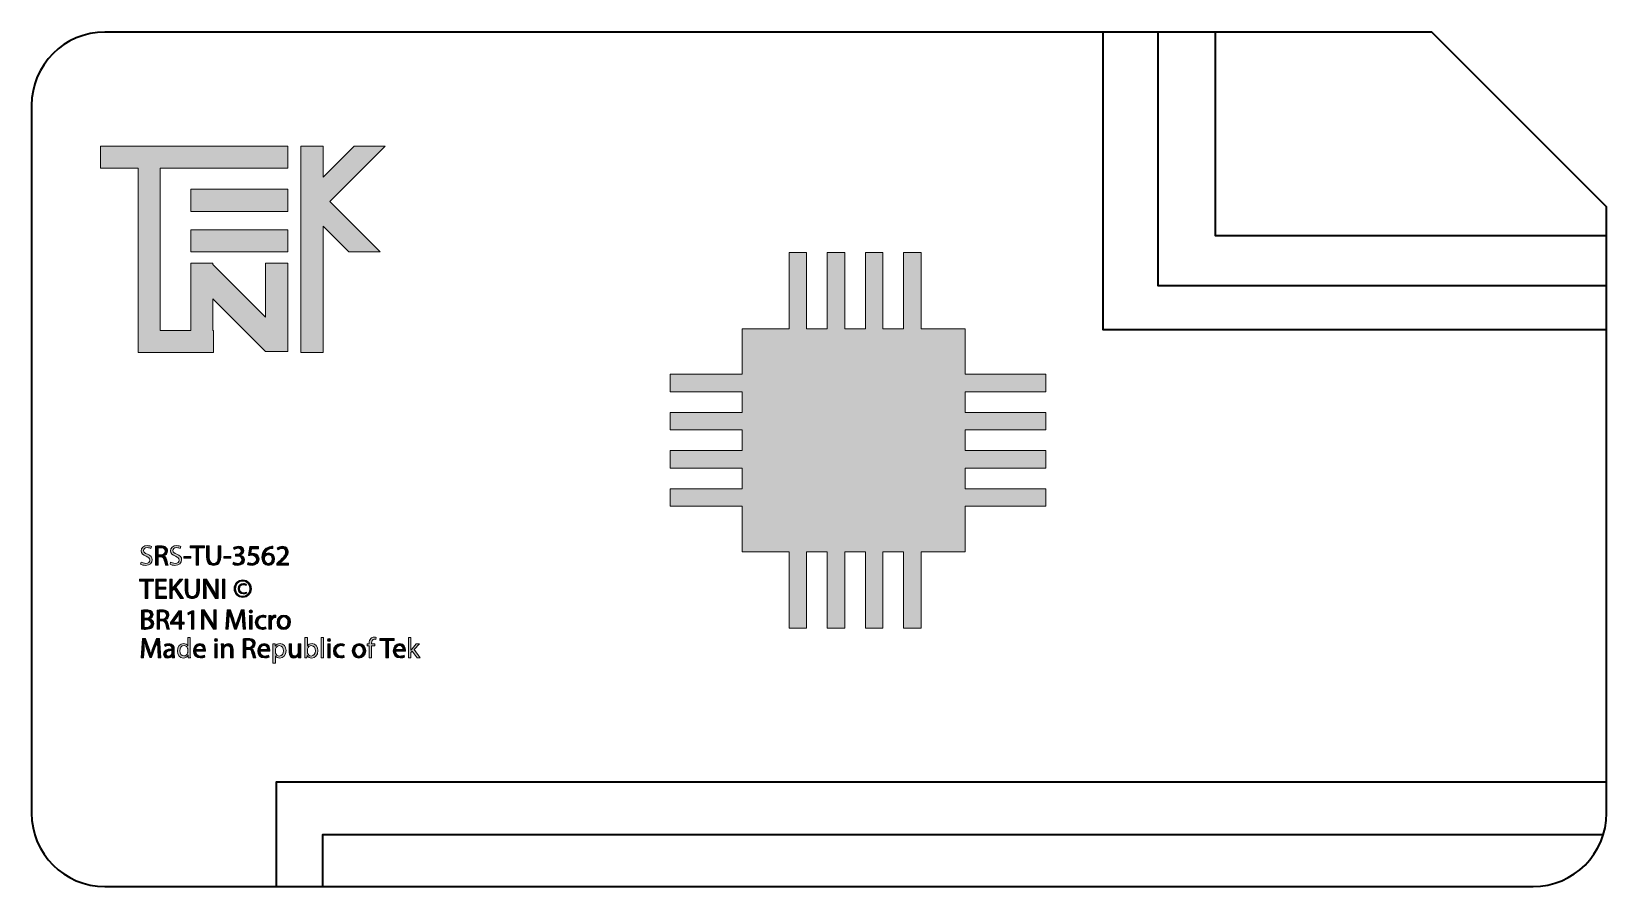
# Model space of a CAD drawing. Header units: millimetres. Extents: x 123.7 to 173.7, y -169.4 to -142.3.
import ezdxf

# ---------------------------------------------------------------- set-up
doc = ezdxf.new("R2010")
doc.units = ezdxf.units.MM
doc.header["$MEASUREMENT"] = 0
for name, color, linetype, lineweight in [('chip', 7, 'Continuous', 0), ('info', 7, 'Continuous', 0), ('logo', 7, 'Continuous', 0), ('mainchip', 7, 'Continuous', 0), ('wiring', 7, 'Continuous', 0)]:
    doc.layers.add(name, color=color, linetype=linetype, lineweight=lineweight)

# ---------------------------------------------------------------- blocks, each defined once
blk = doc.blocks.new('Block_1')
at = {"layer": 'info', "transparency": 33554687}
h = blk.add_hatch(color=7, dxfattribs=at)
h.dxf.hatch_style = 2
edge = h.paths.add_edge_path()
edge.add_spline(control_points=[(127.153, -159.125), (127.188, -159.147), (127.239, -159.165), (127.294, -159.165), (127.374, -159.165), (127.421, -159.122), (127.421, -159.061), (127.421, -159.004), (127.389, -158.972), (127.306, -158.94), (127.207, -158.904), (127.145, -158.853), (127.145, -158.767), (127.145, -158.672), (127.224, -158.602), (127.342, -158.602), (127.405, -158.602), (127.45, -158.616), (127.477, -158.631), (127.477, -158.631), (127.456, -158.696), (127.456, -158.696), (127.436, -158.685), (127.395, -158.667), (127.34, -158.667), (127.257, -158.667), (127.225, -158.716), (127.225, -158.758), (127.225, -158.815), (127.262, -158.843), (127.346, -158.875), (127.449, -158.915), (127.502, -158.965), (127.502, -159.055), (127.502, -159.149), (127.432, -159.23), (127.288, -159.23), (127.229, -159.23), (127.165, -159.213), (127.133, -159.191), (127.133, -159.191), (127.153, -159.125), (127.153, -159.125)], knot_values=[0, 0, 0, 0, 1, 1, 1, 2, 2, 2, 3, 3, 3, 4, 4, 4, 5, 5, 5, 6, 6, 6, 7, 7, 7, 8, 8, 8, 9, 9, 9, 10, 10, 10, 11, 11, 11, 12, 12, 12, 13, 13, 13, 14, 14, 14, 14], degree=3, periodic=0)
h = blk.add_hatch(color=7, dxfattribs=at)
h.dxf.hatch_style = 2
edge = h.paths.add_edge_path()
edge.add_spline(control_points=[(127.688, -158.897), (127.688, -158.897), (127.769, -158.897), (127.769, -158.897), (127.853, -158.897), (127.906, -158.851), (127.906, -158.781), (127.906, -158.703), (127.849, -158.668), (127.766, -158.668), (127.728, -158.668), (127.701, -158.671), (127.688, -158.675), (127.688, -158.675), (127.688, -158.897), (127.688, -158.897)], knot_values=[0, 0, 0, 0, 1, 1, 1, 2, 2, 2, 3, 3, 3, 4, 4, 4, 5, 5, 5, 5], degree=3, periodic=0)
edge = h.paths.add_edge_path()
edge.add_spline(control_points=[(127.609, -158.619), (127.649, -158.612), (127.706, -158.607), (127.761, -158.607), (127.845, -158.607), (127.899, -158.622), (127.937, -158.657), (127.968, -158.684), (127.985, -158.726), (127.985, -158.772), (127.985, -158.853), (127.934, -158.906), (127.87, -158.928), (127.87, -158.928), (127.87, -158.931), (127.87, -158.931), (127.917, -158.947), (127.945, -158.99), (127.959, -159.054), (127.979, -159.139), (127.994, -159.198), (128.006, -159.221), (128.006, -159.221), (127.925, -159.221), (127.925, -159.221), (127.915, -159.204), (127.902, -159.151), (127.884, -159.075), (127.866, -158.991), (127.834, -158.959), (127.762, -158.957), (127.762, -158.957), (127.688, -158.957), (127.688, -158.957), (127.688, -158.957), (127.688, -159.221), (127.688, -159.221), (127.688, -159.221), (127.609, -159.221), (127.609, -159.221), (127.609, -159.221), (127.609, -158.619), (127.609, -158.619)], knot_values=[0, 0, 0, 0, 1, 1, 1, 2, 2, 2, 3, 3, 3, 4, 4, 4, 5, 5, 5, 6, 6, 6, 7, 7, 7, 8, 8, 8, 9, 9, 9, 10, 10, 10, 11, 11, 11, 12, 12, 12, 13, 13, 13, 14, 14, 14, 14], degree=3, periodic=0)
h = blk.add_hatch(color=7, dxfattribs=at)
h.dxf.hatch_style = 2
edge = h.paths.add_edge_path()
edge.add_spline(control_points=[(128.085, -159.125), (128.121, -159.147), (128.172, -159.165), (128.226, -159.165), (128.307, -159.165), (128.354, -159.122), (128.354, -159.061), (128.354, -159.004), (128.321, -158.972), (128.239, -158.94), (128.139, -158.904), (128.078, -158.853), (128.078, -158.767), (128.078, -158.672), (128.157, -158.602), (128.275, -158.602), (128.338, -158.602), (128.383, -158.616), (128.41, -158.631), (128.41, -158.631), (128.388, -158.696), (128.388, -158.696), (128.368, -158.685), (128.328, -158.667), (128.272, -158.667), (128.189, -158.667), (128.158, -158.716), (128.158, -158.758), (128.158, -158.815), (128.195, -158.843), (128.279, -158.875), (128.382, -158.915), (128.434, -158.965), (128.434, -159.055), (128.434, -159.149), (128.365, -159.23), (128.221, -159.23), (128.162, -159.23), (128.098, -159.213), (128.065, -159.191), (128.065, -159.191), (128.085, -159.125), (128.085, -159.125)], knot_values=[0, 0, 0, 0, 1, 1, 1, 2, 2, 2, 3, 3, 3, 4, 4, 4, 5, 5, 5, 6, 6, 6, 7, 7, 7, 8, 8, 8, 9, 9, 9, 10, 10, 10, 11, 11, 11, 12, 12, 12, 13, 13, 13, 14, 14, 14, 14], degree=3, periodic=0)
h = blk.add_hatch(color=7, dxfattribs=at)
h.dxf.hatch_style = 2
edge = h.paths.add_edge_path()
edge.add_spline(control_points=[(128.728, -158.947), (128.728, -158.947), (128.728, -159.006), (128.728, -159.006), (128.728, -159.006), (128.505, -159.006), (128.505, -159.006), (128.505, -159.006), (128.505, -158.947), (128.505, -158.947), (128.505, -158.947), (128.728, -158.947), (128.728, -158.947)], knot_values=[0, 0, 0, 0, 1, 1, 1, 2, 2, 2, 3, 3, 3, 4, 4, 4, 4], degree=3, periodic=0)
h = blk.add_hatch(color=7, dxfattribs=at)
h.dxf.hatch_style = 2
edge = h.paths.add_edge_path()
edge.add_spline(control_points=[(128.895, -158.678), (128.895, -158.678), (128.709, -158.678), (128.709, -158.678), (128.709, -158.678), (128.709, -158.612), (128.709, -158.612), (128.709, -158.612), (129.16, -158.612), (129.16, -158.612), (129.16, -158.612), (129.16, -158.678), (129.16, -158.678), (129.16, -158.678), (128.974, -158.678), (128.974, -158.678), (128.974, -158.678), (128.974, -159.221), (128.974, -159.221), (128.974, -159.221), (128.895, -159.221), (128.895, -159.221), (128.895, -159.221), (128.895, -158.678), (128.895, -158.678)], knot_values=[0, 0, 0, 0, 1, 1, 1, 2, 2, 2, 3, 3, 3, 4, 4, 4, 5, 5, 5, 6, 6, 6, 7, 7, 7, 8, 8, 8, 8], degree=3, periodic=0)
h = blk.add_hatch(color=7, dxfattribs=at)
h.dxf.hatch_style = 2
edge = h.paths.add_edge_path()
edge.add_spline(control_points=[(129.307, -158.612), (129.307, -158.612), (129.307, -158.972), (129.307, -158.972), (129.307, -159.109), (129.367, -159.167), (129.449, -159.167), (129.539, -159.167), (129.597, -159.107), (129.597, -158.972), (129.597, -158.972), (129.597, -158.612), (129.597, -158.612), (129.597, -158.612), (129.677, -158.612), (129.677, -158.612), (129.677, -158.612), (129.677, -158.967), (129.677, -158.967), (129.677, -159.154), (129.578, -159.231), (129.446, -159.231), (129.321, -159.231), (129.227, -159.16), (129.227, -158.97), (129.227, -158.97), (129.227, -158.612), (129.227, -158.612), (129.227, -158.612), (129.307, -158.612), (129.307, -158.612)], knot_values=[0, 0, 0, 0, 1, 1, 1, 2, 2, 2, 3, 3, 3, 4, 4, 4, 5, 5, 5, 6, 6, 6, 7, 7, 7, 8, 8, 8, 9, 9, 9, 10, 10, 10, 10], degree=3, periodic=0)
h = blk.add_hatch(color=7, dxfattribs=at)
h.dxf.hatch_style = 2
edge = h.paths.add_edge_path()
edge.add_spline(control_points=[(129.995, -158.947), (129.995, -158.947), (129.995, -159.006), (129.995, -159.006), (129.995, -159.006), (129.772, -159.006), (129.772, -159.006), (129.772, -159.006), (129.772, -158.947), (129.772, -158.947), (129.772, -158.947), (129.995, -158.947), (129.995, -158.947)], knot_values=[0, 0, 0, 0, 1, 1, 1, 2, 2, 2, 3, 3, 3, 4, 4, 4, 4], degree=3, periodic=0)
h = blk.add_hatch(color=7, dxfattribs=at)
h.dxf.hatch_style = 2
edge = h.paths.add_edge_path()
edge.add_spline(control_points=[(130.082, -159.13), (130.105, -159.144), (130.157, -159.167), (130.213, -159.167), (130.315, -159.167), (130.346, -159.102), (130.345, -159.053), (130.344, -158.97), (130.27, -158.935), (130.193, -158.935), (130.193, -158.935), (130.149, -158.935), (130.149, -158.935), (130.149, -158.935), (130.149, -158.875), (130.149, -158.875), (130.149, -158.875), (130.193, -158.875), (130.193, -158.875), (130.251, -158.875), (130.325, -158.846), (130.325, -158.776), (130.325, -158.729), (130.295, -158.687), (130.222, -158.687), (130.174, -158.687), (130.129, -158.708), (130.104, -158.726), (130.104, -158.726), (130.083, -158.668), (130.083, -158.668), (130.114, -158.646), (130.174, -158.623), (130.237, -158.623), (130.353, -158.623), (130.405, -158.692), (130.405, -158.763), (130.405, -158.824), (130.369, -158.875), (130.297, -158.902), (130.297, -158.902), (130.297, -158.904), (130.297, -158.904), (130.369, -158.918), (130.428, -158.972), (130.428, -159.055), (130.428, -159.149), (130.354, -159.231), (130.213, -159.231), (130.147, -159.231), (130.09, -159.21), (130.061, -159.191), (130.061, -159.191), (130.082, -159.13), (130.082, -159.13)], knot_values=[0, 0, 0, 0, 1, 1, 1, 2, 2, 2, 3, 3, 3, 4, 4, 4, 5, 5, 5, 6, 6, 6, 7, 7, 7, 8, 8, 8, 9, 9, 9, 10, 10, 10, 11, 11, 11, 12, 12, 12, 13, 13, 13, 14, 14, 14, 15, 15, 15, 16, 16, 16, 17, 17, 17, 18, 18, 18, 18], degree=3, periodic=0)
h = blk.add_hatch(color=7, dxfattribs=at)
h.dxf.hatch_style = 2
edge = h.paths.add_edge_path()
edge.add_spline(control_points=[(130.878, -158.7), (130.878, -158.7), (130.654, -158.7), (130.654, -158.7), (130.654, -158.7), (130.631, -158.851), (130.631, -158.851), (130.645, -158.849), (130.657, -158.847), (130.679, -158.847), (130.724, -158.847), (130.769, -158.857), (130.806, -158.879), (130.852, -158.905), (130.89, -158.956), (130.89, -159.03), (130.89, -159.145), (130.798, -159.231), (130.671, -159.231), (130.607, -159.231), (130.552, -159.213), (130.524, -159.195), (130.524, -159.195), (130.544, -159.134), (130.544, -159.134), (130.569, -159.149), (130.617, -159.167), (130.67, -159.167), (130.745, -159.167), (130.809, -159.118), (130.809, -159.039), (130.808, -158.963), (130.758, -158.909), (130.64, -158.909), (130.607, -158.909), (130.58, -158.913), (130.559, -158.915), (130.559, -158.915), (130.597, -158.633), (130.597, -158.633), (130.597, -158.633), (130.878, -158.633), (130.878, -158.633), (130.878, -158.633), (130.878, -158.7), (130.878, -158.7)], knot_values=[0, 0, 0, 0, 1, 1, 1, 2, 2, 2, 3, 3, 3, 4, 4, 4, 5, 5, 5, 6, 6, 6, 7, 7, 7, 8, 8, 8, 9, 9, 9, 10, 10, 10, 11, 11, 11, 12, 12, 12, 13, 13, 13, 14, 14, 14, 15, 15, 15, 15], degree=3, periodic=0)
h = blk.add_hatch(color=7, dxfattribs=at)
h.dxf.hatch_style = 2
edge = h.paths.add_edge_path()
edge.add_spline(control_points=[(131.304, -159.028), (131.304, -158.944), (131.256, -158.894), (131.183, -158.894), (131.135, -158.894), (131.091, -158.923), (131.069, -158.966), (131.063, -158.975), (131.06, -158.987), (131.06, -159.001), (131.062, -159.098), (131.106, -159.169), (131.189, -159.169), (131.258, -159.169), (131.304, -159.112), (131.304, -159.028)], knot_values=[0, 0, 0, 0, 1, 1, 1, 2, 2, 2, 3, 3, 3, 4, 4, 4, 5, 5, 5, 5], degree=3, periodic=0)
edge = h.paths.add_edge_path()
edge.add_spline(control_points=[(131.327, -158.689), (131.311, -158.688), (131.29, -158.689), (131.267, -158.693), (131.142, -158.713), (131.076, -158.805), (131.063, -158.902), (131.063, -158.902), (131.065, -158.902), (131.065, -158.902), (131.093, -158.865), (131.142, -158.834), (131.207, -158.834), (131.311, -158.834), (131.385, -158.909), (131.385, -159.024), (131.385, -159.131), (131.311, -159.231), (131.189, -159.231), (131.063, -159.231), (130.981, -159.133), (130.981, -158.98), (130.981, -158.865), (131.023, -158.773), (131.081, -158.716), (131.13, -158.668), (131.195, -158.638), (131.269, -158.629), (131.292, -158.625), (131.312, -158.624), (131.327, -158.624), (131.327, -158.624), (131.327, -158.689), (131.327, -158.689)], knot_values=[0, 0, 0, 0, 1, 1, 1, 2, 2, 2, 3, 3, 3, 4, 4, 4, 5, 5, 5, 6, 6, 6, 7, 7, 7, 8, 8, 8, 9, 9, 9, 10, 10, 10, 11, 11, 11, 11], degree=3, periodic=0)
h = blk.add_hatch(color=7, dxfattribs=at)
h.dxf.hatch_style = 2
edge = h.paths.add_edge_path()
edge.add_spline(control_points=[(131.455, -159.221), (131.455, -159.221), (131.455, -159.172), (131.455, -159.172), (131.455, -159.172), (131.518, -159.111), (131.518, -159.111), (131.668, -158.969), (131.735, -158.893), (131.736, -158.804), (131.736, -158.744), (131.707, -158.689), (131.62, -158.689), (131.566, -158.689), (131.522, -158.716), (131.495, -158.739), (131.495, -158.739), (131.469, -158.683), (131.469, -158.683), (131.51, -158.648), (131.568, -158.623), (131.636, -158.623), (131.762, -158.623), (131.816, -158.71), (131.816, -158.794), (131.816, -158.903), (131.737, -158.99), (131.613, -159.11), (131.613, -159.11), (131.566, -159.153), (131.566, -159.153), (131.566, -159.153), (131.566, -159.155), (131.566, -159.155), (131.566, -159.155), (131.83, -159.155), (131.83, -159.155), (131.83, -159.155), (131.83, -159.221), (131.83, -159.221), (131.83, -159.221), (131.455, -159.221), (131.455, -159.221)], knot_values=[0, 0, 0, 0, 1, 1, 1, 2, 2, 2, 3, 3, 3, 4, 4, 4, 5, 5, 5, 6, 6, 6, 7, 7, 7, 8, 8, 8, 9, 9, 9, 10, 10, 10, 11, 11, 11, 12, 12, 12, 13, 13, 13, 14, 14, 14, 14], degree=3, periodic=0)
at = {"layer": 'info'}
for points, knots in [([(127.153, -159.125), (127.188, -159.147), (127.239, -159.165), (127.294, -159.165), (127.374, -159.165), (127.421, -159.122), (127.421, -159.061), (127.421, -159.004), (127.389, -158.972), (127.306, -158.94), (127.207, -158.904), (127.145, -158.853), (127.145, -158.767), (127.145, -158.672), (127.224, -158.602), (127.342, -158.602), (127.405, -158.602), (127.45, -158.616), (127.477, -158.631), (127.477, -158.631), (127.456, -158.696), (127.456, -158.696), (127.436, -158.685), (127.395, -158.667), (127.34, -158.667), (127.257, -158.667), (127.225, -158.716), (127.225, -158.758), (127.225, -158.815), (127.262, -158.843), (127.346, -158.875), (127.449, -158.915), (127.502, -158.965), (127.502, -159.055), (127.502, -159.149), (127.432, -159.23), (127.288, -159.23), (127.229, -159.23), (127.165, -159.213), (127.133, -159.191), (127.133, -159.191), (127.153, -159.125), (127.153, -159.125)], [0, 0, 0, 0, 1, 1, 1, 2, 2, 2, 3, 3, 3, 4, 4, 4, 5, 5, 5, 6, 6, 6, 7, 7, 7, 8, 8, 8, 9, 9, 9, 10, 10, 10, 11, 11, 11, 12, 12, 12, 13, 13, 13, 14, 14, 14, 14]), ([(127.609, -158.619), (127.649, -158.612), (127.706, -158.607), (127.761, -158.607), (127.845, -158.607), (127.899, -158.622), (127.937, -158.657), (127.968, -158.684), (127.985, -158.726), (127.985, -158.772), (127.985, -158.853), (127.934, -158.906), (127.87, -158.928), (127.87, -158.928), (127.87, -158.931), (127.87, -158.931), (127.917, -158.947), (127.945, -158.99), (127.959, -159.054), (127.979, -159.139), (127.994, -159.198), (128.006, -159.221), (128.006, -159.221), (127.925, -159.221), (127.925, -159.221), (127.915, -159.204), (127.902, -159.151), (127.884, -159.075), (127.866, -158.991), (127.834, -158.959), (127.762, -158.957), (127.762, -158.957), (127.688, -158.957), (127.688, -158.957), (127.688, -158.957), (127.688, -159.221), (127.688, -159.221), (127.688, -159.221), (127.609, -159.221), (127.609, -159.221), (127.609, -159.221), (127.609, -158.619), (127.609, -158.619)], [0, 0, 0, 0, 1, 1, 1, 2, 2, 2, 3, 3, 3, 4, 4, 4, 5, 5, 5, 6, 6, 6, 7, 7, 7, 8, 8, 8, 9, 9, 9, 10, 10, 10, 11, 11, 11, 12, 12, 12, 13, 13, 13, 14, 14, 14, 14]), ([(127.688, -158.897), (127.688, -158.897), (127.769, -158.897), (127.769, -158.897), (127.853, -158.897), (127.906, -158.851), (127.906, -158.781), (127.906, -158.703), (127.849, -158.668), (127.766, -158.668), (127.728, -158.668), (127.701, -158.671), (127.688, -158.675), (127.688, -158.675), (127.688, -158.897), (127.688, -158.897)], [0, 0, 0, 0, 1, 1, 1, 2, 2, 2, 3, 3, 3, 4, 4, 4, 5, 5, 5, 5]), ([(128.085, -159.125), (128.121, -159.147), (128.172, -159.165), (128.226, -159.165), (128.307, -159.165), (128.354, -159.122), (128.354, -159.061), (128.354, -159.004), (128.321, -158.972), (128.239, -158.94), (128.139, -158.904), (128.078, -158.853), (128.078, -158.767), (128.078, -158.672), (128.157, -158.602), (128.275, -158.602), (128.338, -158.602), (128.383, -158.616), (128.41, -158.631), (128.41, -158.631), (128.388, -158.696), (128.388, -158.696), (128.368, -158.685), (128.328, -158.667), (128.272, -158.667), (128.189, -158.667), (128.158, -158.716), (128.158, -158.758), (128.158, -158.815), (128.195, -158.843), (128.279, -158.875), (128.382, -158.915), (128.434, -158.965), (128.434, -159.055), (128.434, -159.149), (128.365, -159.23), (128.221, -159.23), (128.162, -159.23), (128.098, -159.213), (128.065, -159.191), (128.065, -159.191), (128.085, -159.125), (128.085, -159.125)], [0, 0, 0, 0, 1, 1, 1, 2, 2, 2, 3, 3, 3, 4, 4, 4, 5, 5, 5, 6, 6, 6, 7, 7, 7, 8, 8, 8, 9, 9, 9, 10, 10, 10, 11, 11, 11, 12, 12, 12, 13, 13, 13, 14, 14, 14, 14]), ([(128.728, -158.947), (128.728, -158.947), (128.728, -159.006), (128.728, -159.006), (128.728, -159.006), (128.505, -159.006), (128.505, -159.006), (128.505, -159.006), (128.505, -158.947), (128.505, -158.947), (128.505, -158.947), (128.728, -158.947), (128.728, -158.947)], [0, 0, 0, 0, 1, 1, 1, 2, 2, 2, 3, 3, 3, 4, 4, 4, 4]), ([(128.895, -158.678), (128.895, -158.678), (128.709, -158.678), (128.709, -158.678), (128.709, -158.678), (128.709, -158.612), (128.709, -158.612), (128.709, -158.612), (129.16, -158.612), (129.16, -158.612), (129.16, -158.612), (129.16, -158.678), (129.16, -158.678), (129.16, -158.678), (128.974, -158.678), (128.974, -158.678), (128.974, -158.678), (128.974, -159.221), (128.974, -159.221), (128.974, -159.221), (128.895, -159.221), (128.895, -159.221), (128.895, -159.221), (128.895, -158.678), (128.895, -158.678)], [0, 0, 0, 0, 1, 1, 1, 2, 2, 2, 3, 3, 3, 4, 4, 4, 5, 5, 5, 6, 6, 6, 7, 7, 7, 8, 8, 8, 8]), ([(129.307, -158.612), (129.307, -158.612), (129.307, -158.972), (129.307, -158.972), (129.307, -159.109), (129.367, -159.167), (129.449, -159.167), (129.539, -159.167), (129.597, -159.107), (129.597, -158.972), (129.597, -158.972), (129.597, -158.612), (129.597, -158.612), (129.597, -158.612), (129.677, -158.612), (129.677, -158.612), (129.677, -158.612), (129.677, -158.967), (129.677, -158.967), (129.677, -159.154), (129.578, -159.231), (129.446, -159.231), (129.321, -159.231), (129.227, -159.16), (129.227, -158.97), (129.227, -158.97), (129.227, -158.612), (129.227, -158.612), (129.227, -158.612), (129.307, -158.612), (129.307, -158.612)], [0, 0, 0, 0, 1, 1, 1, 2, 2, 2, 3, 3, 3, 4, 4, 4, 5, 5, 5, 6, 6, 6, 7, 7, 7, 8, 8, 8, 9, 9, 9, 10, 10, 10, 10]), ([(129.995, -158.947), (129.995, -158.947), (129.995, -159.006), (129.995, -159.006), (129.995, -159.006), (129.772, -159.006), (129.772, -159.006), (129.772, -159.006), (129.772, -158.947), (129.772, -158.947), (129.772, -158.947), (129.995, -158.947), (129.995, -158.947)], [0, 0, 0, 0, 1, 1, 1, 2, 2, 2, 3, 3, 3, 4, 4, 4, 4]), ([(130.082, -159.13), (130.105, -159.144), (130.157, -159.167), (130.213, -159.167), (130.315, -159.167), (130.346, -159.102), (130.345, -159.053), (130.344, -158.97), (130.27, -158.935), (130.193, -158.935), (130.193, -158.935), (130.149, -158.935), (130.149, -158.935), (130.149, -158.935), (130.149, -158.875), (130.149, -158.875), (130.149, -158.875), (130.193, -158.875), (130.193, -158.875), (130.251, -158.875), (130.325, -158.846), (130.325, -158.776), (130.325, -158.729), (130.295, -158.687), (130.222, -158.687), (130.174, -158.687), (130.129, -158.708), (130.104, -158.726), (130.104, -158.726), (130.083, -158.668), (130.083, -158.668), (130.114, -158.646), (130.174, -158.623), (130.237, -158.623), (130.353, -158.623), (130.405, -158.692), (130.405, -158.763), (130.405, -158.824), (130.369, -158.875), (130.297, -158.902), (130.297, -158.902), (130.297, -158.904), (130.297, -158.904), (130.369, -158.918), (130.428, -158.972), (130.428, -159.055), (130.428, -159.149), (130.354, -159.231), (130.213, -159.231), (130.147, -159.231), (130.09, -159.21), (130.061, -159.191), (130.061, -159.191), (130.082, -159.13), (130.082, -159.13)], [0, 0, 0, 0, 1, 1, 1, 2, 2, 2, 3, 3, 3, 4, 4, 4, 5, 5, 5, 6, 6, 6, 7, 7, 7, 8, 8, 8, 9, 9, 9, 10, 10, 10, 11, 11, 11, 12, 12, 12, 13, 13, 13, 14, 14, 14, 15, 15, 15, 16, 16, 16, 17, 17, 17, 18, 18, 18, 18]), ([(130.878, -158.7), (130.878, -158.7), (130.654, -158.7), (130.654, -158.7), (130.654, -158.7), (130.631, -158.851), (130.631, -158.851), (130.645, -158.849), (130.657, -158.847), (130.679, -158.847), (130.724, -158.847), (130.769, -158.857), (130.806, -158.879), (130.852, -158.905), (130.89, -158.956), (130.89, -159.03), (130.89, -159.145), (130.798, -159.231), (130.671, -159.231), (130.607, -159.231), (130.552, -159.213), (130.524, -159.195), (130.524, -159.195), (130.544, -159.134), (130.544, -159.134), (130.569, -159.149), (130.617, -159.167), (130.67, -159.167), (130.745, -159.167), (130.809, -159.118), (130.809, -159.039), (130.808, -158.963), (130.758, -158.909), (130.64, -158.909), (130.607, -158.909), (130.58, -158.913), (130.559, -158.915), (130.559, -158.915), (130.597, -158.633), (130.597, -158.633), (130.597, -158.633), (130.878, -158.633), (130.878, -158.633), (130.878, -158.633), (130.878, -158.7), (130.878, -158.7)], [0, 0, 0, 0, 1, 1, 1, 2, 2, 2, 3, 3, 3, 4, 4, 4, 5, 5, 5, 6, 6, 6, 7, 7, 7, 8, 8, 8, 9, 9, 9, 10, 10, 10, 11, 11, 11, 12, 12, 12, 13, 13, 13, 14, 14, 14, 15, 15, 15, 15]), ([(131.327, -158.689), (131.311, -158.688), (131.29, -158.689), (131.267, -158.693), (131.142, -158.713), (131.076, -158.805), (131.063, -158.902), (131.063, -158.902), (131.065, -158.902), (131.065, -158.902), (131.093, -158.865), (131.142, -158.834), (131.207, -158.834), (131.311, -158.834), (131.385, -158.909), (131.385, -159.024), (131.385, -159.131), (131.311, -159.231), (131.189, -159.231), (131.063, -159.231), (130.981, -159.133), (130.981, -158.98), (130.981, -158.865), (131.023, -158.773), (131.081, -158.716), (131.13, -158.668), (131.195, -158.638), (131.269, -158.629), (131.292, -158.625), (131.312, -158.624), (131.327, -158.624), (131.327, -158.624), (131.327, -158.689), (131.327, -158.689)], [0, 0, 0, 0, 1, 1, 1, 2, 2, 2, 3, 3, 3, 4, 4, 4, 5, 5, 5, 6, 6, 6, 7, 7, 7, 8, 8, 8, 9, 9, 9, 10, 10, 10, 11, 11, 11, 11]), ([(131.304, -159.028), (131.304, -158.944), (131.256, -158.894), (131.183, -158.894), (131.135, -158.894), (131.091, -158.923), (131.069, -158.966), (131.063, -158.975), (131.06, -158.987), (131.06, -159.001), (131.062, -159.098), (131.106, -159.169), (131.189, -159.169), (131.258, -159.169), (131.304, -159.112), (131.304, -159.028)], [0, 0, 0, 0, 1, 1, 1, 2, 2, 2, 3, 3, 3, 4, 4, 4, 5, 5, 5, 5]), ([(131.455, -159.221), (131.455, -159.221), (131.455, -159.172), (131.455, -159.172), (131.455, -159.172), (131.518, -159.111), (131.518, -159.111), (131.668, -158.969), (131.735, -158.893), (131.736, -158.804), (131.736, -158.744), (131.707, -158.689), (131.62, -158.689), (131.566, -158.689), (131.522, -158.716), (131.495, -158.739), (131.495, -158.739), (131.469, -158.683), (131.469, -158.683), (131.51, -158.648), (131.568, -158.623), (131.636, -158.623), (131.762, -158.623), (131.816, -158.71), (131.816, -158.794), (131.816, -158.903), (131.737, -158.99), (131.613, -159.11), (131.613, -159.11), (131.566, -159.153), (131.566, -159.153), (131.566, -159.153), (131.566, -159.155), (131.566, -159.155), (131.566, -159.155), (131.83, -159.155), (131.83, -159.155), (131.83, -159.155), (131.83, -159.221), (131.83, -159.221), (131.83, -159.221), (131.455, -159.221), (131.455, -159.221)], [0, 0, 0, 0, 1, 1, 1, 2, 2, 2, 3, 3, 3, 4, 4, 4, 5, 5, 5, 6, 6, 6, 7, 7, 7, 8, 8, 8, 9, 9, 9, 10, 10, 10, 11, 11, 11, 12, 12, 12, 13, 13, 13, 14, 14, 14, 14])]:
    blk.add_open_spline(points, degree=3, knots=knots, dxfattribs=at)
blk = doc.blocks.new('Block_0')
at = {"layer": 'info'}
blk.add_blockref('Block_1', (0, 0), dxfattribs=at)
blk = doc.blocks.new('Block_3')
at = {"layer": 'info', "transparency": 33554687}
h = blk.add_hatch(color=7, dxfattribs=at)
h.dxf.hatch_style = 2
edge = h.paths.add_edge_path()
edge.add_spline(control_points=[(127.279, -159.733), (127.279, -159.733), (127.094, -159.733), (127.094, -159.733), (127.094, -159.733), (127.094, -159.666), (127.094, -159.666), (127.094, -159.666), (127.545, -159.666), (127.545, -159.666), (127.545, -159.666), (127.545, -159.733), (127.545, -159.733), (127.545, -159.733), (127.359, -159.733), (127.359, -159.733), (127.359, -159.733), (127.359, -160.276), (127.359, -160.276), (127.359, -160.276), (127.279, -160.276), (127.279, -160.276), (127.279, -160.276), (127.279, -159.733), (127.279, -159.733)], knot_values=[0, 0, 0, 0, 1, 1, 1, 2, 2, 2, 3, 3, 3, 4, 4, 4, 5, 5, 5, 6, 6, 6, 7, 7, 7, 8, 8, 8, 8], degree=3, periodic=0)
h = blk.add_hatch(color=7, dxfattribs=at)
h.dxf.hatch_style = 2
edge = h.paths.add_edge_path()
edge.add_spline(control_points=[(127.929, -159.99), (127.929, -159.99), (127.692, -159.99), (127.692, -159.99), (127.692, -159.99), (127.692, -160.21), (127.692, -160.21), (127.692, -160.21), (127.956, -160.21), (127.956, -160.21), (127.956, -160.21), (127.956, -160.276), (127.956, -160.276), (127.956, -160.276), (127.613, -160.276), (127.613, -160.276), (127.613, -160.276), (127.613, -159.666), (127.613, -159.666), (127.613, -159.666), (127.942, -159.666), (127.942, -159.666), (127.942, -159.666), (127.942, -159.732), (127.942, -159.732), (127.942, -159.732), (127.692, -159.732), (127.692, -159.732), (127.692, -159.732), (127.692, -159.925), (127.692, -159.925), (127.692, -159.925), (127.929, -159.925), (127.929, -159.925), (127.929, -159.925), (127.929, -159.99), (127.929, -159.99)], knot_values=[0, 0, 0, 0, 1, 1, 1, 2, 2, 2, 3, 3, 3, 4, 4, 4, 5, 5, 5, 6, 6, 6, 7, 7, 7, 8, 8, 8, 9, 9, 9, 10, 10, 10, 11, 11, 11, 12, 12, 12, 12], degree=3, periodic=0)
h = blk.add_hatch(color=7, dxfattribs=at)
h.dxf.hatch_style = 2
edge = h.paths.add_edge_path()
edge.add_spline(control_points=[(128.058, -159.666), (128.058, -159.666), (128.137, -159.666), (128.137, -159.666), (128.137, -159.666), (128.137, -159.96), (128.137, -159.96), (128.137, -159.96), (128.139, -159.96), (128.139, -159.96), (128.156, -159.937), (128.172, -159.915), (128.187, -159.895), (128.187, -159.895), (128.374, -159.666), (128.374, -159.666), (128.374, -159.666), (128.471, -159.666), (128.471, -159.666), (128.471, -159.666), (128.251, -159.925), (128.251, -159.925), (128.251, -159.925), (128.488, -160.276), (128.488, -160.276), (128.488, -160.276), (128.395, -160.276), (128.395, -160.276), (128.395, -160.276), (128.195, -159.976), (128.195, -159.976), (128.195, -159.976), (128.137, -160.043), (128.137, -160.043), (128.137, -160.043), (128.137, -160.276), (128.137, -160.276), (128.137, -160.276), (128.058, -160.276), (128.058, -160.276), (128.058, -160.276), (128.058, -159.666), (128.058, -159.666)], knot_values=[0, 0, 0, 0, 1, 1, 1, 2, 2, 2, 3, 3, 3, 4, 4, 4, 5, 5, 5, 6, 6, 6, 7, 7, 7, 8, 8, 8, 9, 9, 9, 10, 10, 10, 11, 11, 11, 12, 12, 12, 13, 13, 13, 14, 14, 14, 14], degree=3, periodic=0)
h = blk.add_hatch(color=7, dxfattribs=at)
h.dxf.hatch_style = 2
edge = h.paths.add_edge_path()
edge.add_spline(control_points=[(128.627, -159.666), (128.627, -159.666), (128.627, -160.027), (128.627, -160.027), (128.627, -160.164), (128.687, -160.221), (128.769, -160.221), (128.859, -160.221), (128.917, -160.162), (128.917, -160.027), (128.917, -160.027), (128.917, -159.666), (128.917, -159.666), (128.917, -159.666), (128.997, -159.666), (128.997, -159.666), (128.997, -159.666), (128.997, -160.022), (128.997, -160.022), (128.997, -160.209), (128.898, -160.286), (128.766, -160.286), (128.641, -160.286), (128.547, -160.215), (128.547, -160.025), (128.547, -160.025), (128.547, -159.666), (128.547, -159.666), (128.547, -159.666), (128.627, -159.666), (128.627, -159.666)], knot_values=[0, 0, 0, 0, 1, 1, 1, 2, 2, 2, 3, 3, 3, 4, 4, 4, 5, 5, 5, 6, 6, 6, 7, 7, 7, 8, 8, 8, 9, 9, 9, 10, 10, 10, 10], degree=3, periodic=0)
h = blk.add_hatch(color=7, dxfattribs=at)
h.dxf.hatch_style = 2
edge = h.paths.add_edge_path()
edge.add_spline(control_points=[(129.133, -160.276), (129.133, -160.276), (129.133, -159.666), (129.133, -159.666), (129.133, -159.666), (129.219, -159.666), (129.219, -159.666), (129.219, -159.666), (129.415, -159.975), (129.415, -159.975), (129.46, -160.046), (129.495, -160.11), (129.524, -160.173), (129.524, -160.173), (129.526, -160.172), (129.526, -160.172), (129.519, -160.09), (129.517, -160.016), (129.517, -159.921), (129.517, -159.921), (129.517, -159.666), (129.517, -159.666), (129.517, -159.666), (129.591, -159.666), (129.591, -159.666), (129.591, -159.666), (129.591, -160.276), (129.591, -160.276), (129.591, -160.276), (129.511, -160.276), (129.511, -160.276), (129.511, -160.276), (129.318, -159.966), (129.318, -159.966), (129.275, -159.899), (129.235, -159.829), (129.204, -159.763), (129.204, -159.763), (129.201, -159.764), (129.201, -159.764), (129.206, -159.841), (129.208, -159.914), (129.208, -160.015), (129.208, -160.015), (129.208, -160.276), (129.208, -160.276), (129.208, -160.276), (129.133, -160.276), (129.133, -160.276)], knot_values=[0, 0, 0, 0, 1, 1, 1, 2, 2, 2, 3, 3, 3, 4, 4, 4, 5, 5, 5, 6, 6, 6, 7, 7, 7, 8, 8, 8, 9, 9, 9, 10, 10, 10, 11, 11, 11, 12, 12, 12, 13, 13, 13, 14, 14, 14, 15, 15, 15, 16, 16, 16, 16], degree=3, periodic=0)
h = blk.add_hatch(color=7, dxfattribs=at)
h.dxf.hatch_style = 2
edge = h.paths.add_edge_path()
edge.add_spline(control_points=[(129.807, -159.666), (129.807, -159.666), (129.807, -160.276), (129.807, -160.276), (129.807, -160.276), (129.729, -160.276), (129.729, -160.276), (129.729, -160.276), (129.729, -159.666), (129.729, -159.666), (129.729, -159.666), (129.807, -159.666), (129.807, -159.666)], knot_values=[0, 0, 0, 0, 1, 1, 1, 2, 2, 2, 3, 3, 3, 4, 4, 4, 4], degree=3, periodic=0)
h = blk.add_hatch(color=7, dxfattribs=at)
h.dxf.hatch_style = 2
edge = h.paths.add_edge_path()
edge.add_spline(control_points=[(130.485, -159.865), (130.474, -159.859), (130.44, -159.845), (130.398, -159.845), (130.313, -159.845), (130.271, -159.899), (130.271, -159.971), (130.271, -160.042), (130.316, -160.099), (130.399, -160.099), (130.435, -160.099), (130.469, -160.089), (130.49, -160.075), (130.49, -160.075), (130.501, -160.109), (130.501, -160.109), (130.469, -160.13), (130.428, -160.137), (130.39, -160.137), (130.285, -160.137), (130.224, -160.065), (130.224, -159.974), (130.224, -159.871), (130.306, -159.806), (130.397, -159.806), (130.444, -159.806), (130.485, -159.819), (130.496, -159.83), (130.496, -159.83), (130.485, -159.865), (130.485, -159.865)], knot_values=[0, 0, 0, 0, 1, 1, 1, 2, 2, 2, 3, 3, 3, 4, 4, 4, 5, 5, 5, 6, 6, 6, 7, 7, 7, 8, 8, 8, 9, 9, 9, 10, 10, 10, 10], degree=3, periodic=0)
edge = h.paths.add_edge_path()
edge.add_spline(control_points=[(130.145, -159.971), (130.145, -160.106), (130.245, -160.212), (130.375, -160.212), (130.503, -160.212), (130.602, -160.106), (130.602, -159.969), (130.602, -159.833), (130.503, -159.727), (130.375, -159.727), (130.245, -159.727), (130.145, -159.833), (130.145, -159.971)], knot_values=[0, 0, 0, 0, 1, 1, 1, 2, 2, 2, 3, 3, 3, 4, 4, 4, 4], degree=3, periodic=0)
edge = h.paths.add_edge_path()
edge.add_spline(control_points=[(130.647, -159.969), (130.647, -160.124), (130.528, -160.249), (130.375, -160.249), (130.222, -160.249), (130.1, -160.124), (130.1, -159.969), (130.1, -159.815), (130.222, -159.69), (130.375, -159.69), (130.528, -159.69), (130.647, -159.815), (130.647, -159.969)], knot_values=[0, 0, 0, 0, 1, 1, 1, 2, 2, 2, 3, 3, 3, 4, 4, 4, 4], degree=3, periodic=0)
at = {"layer": 'info'}
for points, knots in [([(127.279, -159.733), (127.279, -159.733), (127.094, -159.733), (127.094, -159.733), (127.094, -159.733), (127.094, -159.666), (127.094, -159.666), (127.094, -159.666), (127.545, -159.666), (127.545, -159.666), (127.545, -159.666), (127.545, -159.733), (127.545, -159.733), (127.545, -159.733), (127.359, -159.733), (127.359, -159.733), (127.359, -159.733), (127.359, -160.276), (127.359, -160.276), (127.359, -160.276), (127.279, -160.276), (127.279, -160.276), (127.279, -160.276), (127.279, -159.733), (127.279, -159.733)], [0, 0, 0, 0, 1, 1, 1, 2, 2, 2, 3, 3, 3, 4, 4, 4, 5, 5, 5, 6, 6, 6, 7, 7, 7, 8, 8, 8, 8]), ([(127.929, -159.99), (127.929, -159.99), (127.692, -159.99), (127.692, -159.99), (127.692, -159.99), (127.692, -160.21), (127.692, -160.21), (127.692, -160.21), (127.956, -160.21), (127.956, -160.21), (127.956, -160.21), (127.956, -160.276), (127.956, -160.276), (127.956, -160.276), (127.613, -160.276), (127.613, -160.276), (127.613, -160.276), (127.613, -159.666), (127.613, -159.666), (127.613, -159.666), (127.942, -159.666), (127.942, -159.666), (127.942, -159.666), (127.942, -159.732), (127.942, -159.732), (127.942, -159.732), (127.692, -159.732), (127.692, -159.732), (127.692, -159.732), (127.692, -159.925), (127.692, -159.925), (127.692, -159.925), (127.929, -159.925), (127.929, -159.925), (127.929, -159.925), (127.929, -159.99), (127.929, -159.99)], [0, 0, 0, 0, 1, 1, 1, 2, 2, 2, 3, 3, 3, 4, 4, 4, 5, 5, 5, 6, 6, 6, 7, 7, 7, 8, 8, 8, 9, 9, 9, 10, 10, 10, 11, 11, 11, 12, 12, 12, 12]), ([(128.058, -159.666), (128.058, -159.666), (128.137, -159.666), (128.137, -159.666), (128.137, -159.666), (128.137, -159.96), (128.137, -159.96), (128.137, -159.96), (128.139, -159.96), (128.139, -159.96), (128.156, -159.937), (128.172, -159.915), (128.187, -159.895), (128.187, -159.895), (128.374, -159.666), (128.374, -159.666), (128.374, -159.666), (128.471, -159.666), (128.471, -159.666), (128.471, -159.666), (128.251, -159.925), (128.251, -159.925), (128.251, -159.925), (128.488, -160.276), (128.488, -160.276), (128.488, -160.276), (128.395, -160.276), (128.395, -160.276), (128.395, -160.276), (128.195, -159.976), (128.195, -159.976), (128.195, -159.976), (128.137, -160.043), (128.137, -160.043), (128.137, -160.043), (128.137, -160.276), (128.137, -160.276), (128.137, -160.276), (128.058, -160.276), (128.058, -160.276), (128.058, -160.276), (128.058, -159.666), (128.058, -159.666)], [0, 0, 0, 0, 1, 1, 1, 2, 2, 2, 3, 3, 3, 4, 4, 4, 5, 5, 5, 6, 6, 6, 7, 7, 7, 8, 8, 8, 9, 9, 9, 10, 10, 10, 11, 11, 11, 12, 12, 12, 13, 13, 13, 14, 14, 14, 14]), ([(128.627, -159.666), (128.627, -159.666), (128.627, -160.027), (128.627, -160.027), (128.627, -160.164), (128.687, -160.221), (128.769, -160.221), (128.859, -160.221), (128.917, -160.162), (128.917, -160.027), (128.917, -160.027), (128.917, -159.666), (128.917, -159.666), (128.917, -159.666), (128.997, -159.666), (128.997, -159.666), (128.997, -159.666), (128.997, -160.022), (128.997, -160.022), (128.997, -160.209), (128.898, -160.286), (128.766, -160.286), (128.641, -160.286), (128.547, -160.215), (128.547, -160.025), (128.547, -160.025), (128.547, -159.666), (128.547, -159.666), (128.547, -159.666), (128.627, -159.666), (128.627, -159.666)], [0, 0, 0, 0, 1, 1, 1, 2, 2, 2, 3, 3, 3, 4, 4, 4, 5, 5, 5, 6, 6, 6, 7, 7, 7, 8, 8, 8, 9, 9, 9, 10, 10, 10, 10]), ([(129.133, -160.276), (129.133, -160.276), (129.133, -159.666), (129.133, -159.666), (129.133, -159.666), (129.219, -159.666), (129.219, -159.666), (129.219, -159.666), (129.415, -159.975), (129.415, -159.975), (129.46, -160.046), (129.495, -160.11), (129.524, -160.173), (129.524, -160.173), (129.526, -160.172), (129.526, -160.172), (129.519, -160.09), (129.517, -160.016), (129.517, -159.921), (129.517, -159.921), (129.517, -159.666), (129.517, -159.666), (129.517, -159.666), (129.591, -159.666), (129.591, -159.666), (129.591, -159.666), (129.591, -160.276), (129.591, -160.276), (129.591, -160.276), (129.511, -160.276), (129.511, -160.276), (129.511, -160.276), (129.318, -159.966), (129.318, -159.966), (129.275, -159.899), (129.235, -159.829), (129.204, -159.763), (129.204, -159.763), (129.201, -159.764), (129.201, -159.764), (129.206, -159.841), (129.208, -159.914), (129.208, -160.015), (129.208, -160.015), (129.208, -160.276), (129.208, -160.276), (129.208, -160.276), (129.133, -160.276), (129.133, -160.276)], [0, 0, 0, 0, 1, 1, 1, 2, 2, 2, 3, 3, 3, 4, 4, 4, 5, 5, 5, 6, 6, 6, 7, 7, 7, 8, 8, 8, 9, 9, 9, 10, 10, 10, 11, 11, 11, 12, 12, 12, 13, 13, 13, 14, 14, 14, 15, 15, 15, 16, 16, 16, 16]), ([(129.807, -159.666), (129.807, -159.666), (129.807, -160.276), (129.807, -160.276), (129.807, -160.276), (129.729, -160.276), (129.729, -160.276), (129.729, -160.276), (129.729, -159.666), (129.729, -159.666), (129.729, -159.666), (129.807, -159.666), (129.807, -159.666)], [0, 0, 0, 0, 1, 1, 1, 2, 2, 2, 3, 3, 3, 4, 4, 4, 4]), ([(130.647, -159.969), (130.647, -160.124), (130.528, -160.249), (130.375, -160.249), (130.222, -160.249), (130.1, -160.124), (130.1, -159.969), (130.1, -159.815), (130.222, -159.69), (130.375, -159.69), (130.528, -159.69), (130.647, -159.815), (130.647, -159.969)], [0, 0, 0, 0, 1, 1, 1, 2, 2, 2, 3, 3, 3, 4, 4, 4, 4]), ([(130.145, -159.971), (130.145, -160.106), (130.245, -160.212), (130.375, -160.212), (130.503, -160.212), (130.602, -160.106), (130.602, -159.969), (130.602, -159.833), (130.503, -159.727), (130.375, -159.727), (130.245, -159.727), (130.145, -159.833), (130.145, -159.971)], [0, 0, 0, 0, 1, 1, 1, 2, 2, 2, 3, 3, 3, 4, 4, 4, 4]), ([(130.485, -159.865), (130.474, -159.859), (130.44, -159.845), (130.398, -159.845), (130.313, -159.845), (130.271, -159.899), (130.271, -159.971), (130.271, -160.042), (130.316, -160.099), (130.399, -160.099), (130.435, -160.099), (130.469, -160.089), (130.49, -160.075), (130.49, -160.075), (130.501, -160.109), (130.501, -160.109), (130.469, -160.13), (130.428, -160.137), (130.39, -160.137), (130.285, -160.137), (130.224, -160.065), (130.224, -159.974), (130.224, -159.871), (130.306, -159.806), (130.397, -159.806), (130.444, -159.806), (130.485, -159.819), (130.496, -159.83), (130.496, -159.83), (130.485, -159.865), (130.485, -159.865)], [0, 0, 0, 0, 1, 1, 1, 2, 2, 2, 3, 3, 3, 4, 4, 4, 5, 5, 5, 6, 6, 6, 7, 7, 7, 8, 8, 8, 9, 9, 9, 10, 10, 10, 10])]:
    blk.add_open_spline(points, degree=3, knots=knots, dxfattribs=at)
blk = doc.blocks.new('Block_2')
at = {"layer": 'info'}
blk.add_blockref('Block_3', (0, 0), dxfattribs=at)
blk = doc.blocks.new('Block_5')
at = {"layer": 'info', "transparency": 33554687}
h = blk.add_hatch(color=7, dxfattribs=at)
h.dxf.hatch_style = 2
edge = h.paths.add_edge_path()
edge.add_spline(control_points=[(127.242, -161.196), (127.258, -161.199), (127.28, -161.199), (127.308, -161.199), (127.39, -161.199), (127.465, -161.17), (127.465, -161.081), (127.465, -160.998), (127.393, -160.963), (127.307, -160.963), (127.307, -160.963), (127.242, -160.963), (127.242, -160.963), (127.242, -160.963), (127.242, -161.196), (127.242, -161.196)], knot_values=[0, 0, 0, 0, 1, 1, 1, 2, 2, 2, 3, 3, 3, 4, 4, 4, 5, 5, 5, 5], degree=3, periodic=0)
edge = h.paths.add_edge_path()
edge.add_spline(control_points=[(127.242, -160.904), (127.242, -160.904), (127.314, -160.904), (127.314, -160.904), (127.397, -160.904), (127.446, -160.86), (127.446, -160.802), (127.446, -160.73), (127.391, -160.702), (127.312, -160.702), (127.276, -160.702), (127.255, -160.705), (127.242, -160.708), (127.242, -160.708), (127.242, -160.904), (127.242, -160.904)], knot_values=[0, 0, 0, 0, 1, 1, 1, 2, 2, 2, 3, 3, 3, 4, 4, 4, 5, 5, 5, 5], degree=3, periodic=0)
edge = h.paths.add_edge_path()
edge.add_spline(control_points=[(127.163, -160.654), (127.198, -160.647), (127.252, -160.642), (127.307, -160.642), (127.386, -160.642), (127.436, -160.655), (127.475, -160.686), (127.506, -160.709), (127.525, -160.746), (127.525, -160.794), (127.525, -160.852), (127.486, -160.904), (127.422, -160.927), (127.422, -160.927), (127.422, -160.929), (127.422, -160.929), (127.48, -160.943), (127.548, -160.992), (127.548, -161.082), (127.548, -161.134), (127.527, -161.174), (127.496, -161.204), (127.454, -161.243), (127.385, -161.261), (127.286, -161.261), (127.231, -161.261), (127.19, -161.257), (127.163, -161.254), (127.163, -161.254), (127.163, -160.654), (127.163, -160.654)], knot_values=[0, 0, 0, 0, 1, 1, 1, 2, 2, 2, 3, 3, 3, 4, 4, 4, 5, 5, 5, 6, 6, 6, 7, 7, 7, 8, 8, 8, 9, 9, 9, 10, 10, 10, 10], degree=3, periodic=0)
h = blk.add_hatch(color=7, dxfattribs=at)
h.dxf.hatch_style = 2
edge = h.paths.add_edge_path()
edge.add_spline(control_points=[(127.732, -160.932), (127.732, -160.932), (127.813, -160.932), (127.813, -160.932), (127.897, -160.932), (127.95, -160.886), (127.95, -160.816), (127.95, -160.737), (127.893, -160.703), (127.81, -160.702), (127.772, -160.702), (127.745, -160.706), (127.732, -160.709), (127.732, -160.709), (127.732, -160.932), (127.732, -160.932)], knot_values=[0, 0, 0, 0, 1, 1, 1, 2, 2, 2, 3, 3, 3, 4, 4, 4, 5, 5, 5, 5], degree=3, periodic=0)
edge = h.paths.add_edge_path()
edge.add_spline(control_points=[(127.654, -160.654), (127.693, -160.646), (127.751, -160.642), (127.805, -160.642), (127.889, -160.642), (127.943, -160.657), (127.981, -160.691), (128.012, -160.719), (128.029, -160.76), (128.029, -160.807), (128.029, -160.888), (127.978, -160.941), (127.914, -160.963), (127.914, -160.963), (127.914, -160.965), (127.914, -160.965), (127.961, -160.982), (127.989, -161.025), (128.004, -161.088), (128.024, -161.173), (128.038, -161.232), (128.051, -161.256), (128.051, -161.256), (127.969, -161.256), (127.969, -161.256), (127.959, -161.238), (127.946, -161.186), (127.929, -161.11), (127.911, -161.026), (127.878, -160.994), (127.806, -160.992), (127.806, -160.992), (127.732, -160.992), (127.732, -160.992), (127.732, -160.992), (127.732, -161.256), (127.732, -161.256), (127.732, -161.256), (127.654, -161.256), (127.654, -161.256), (127.654, -161.256), (127.654, -160.654), (127.654, -160.654)], knot_values=[0, 0, 0, 0, 1, 1, 1, 2, 2, 2, 3, 3, 3, 4, 4, 4, 5, 5, 5, 6, 6, 6, 7, 7, 7, 8, 8, 8, 9, 9, 9, 10, 10, 10, 11, 11, 11, 12, 12, 12, 13, 13, 13, 14, 14, 14, 14], degree=3, periodic=0)
h = blk.add_hatch(color=7, dxfattribs=at)
h.dxf.hatch_style = 2
edge = h.paths.add_edge_path()
edge.add_spline(control_points=[(128.358, -161.033), (128.358, -161.033), (128.358, -160.837), (128.358, -160.837), (128.358, -160.806), (128.359, -160.775), (128.361, -160.745), (128.361, -160.745), (128.358, -160.745), (128.358, -160.745), (128.34, -160.779), (128.326, -160.804), (128.309, -160.832), (128.309, -160.832), (128.166, -161.031), (128.166, -161.031), (128.166, -161.031), (128.166, -161.033), (128.166, -161.033), (128.166, -161.033), (128.358, -161.033), (128.358, -161.033)], knot_values=[0, 0, 0, 0, 1, 1, 1, 2, 2, 2, 3, 3, 3, 4, 4, 4, 5, 5, 5, 6, 6, 6, 7, 7, 7, 7], degree=3, periodic=0)
edge = h.paths.add_edge_path()
edge.add_spline(control_points=[(128.358, -161.256), (128.358, -161.256), (128.358, -161.095), (128.358, -161.095), (128.358, -161.095), (128.085, -161.095), (128.085, -161.095), (128.085, -161.095), (128.085, -161.043), (128.085, -161.043), (128.085, -161.043), (128.347, -160.668), (128.347, -160.668), (128.347, -160.668), (128.433, -160.668), (128.433, -160.668), (128.433, -160.668), (128.433, -161.033), (128.433, -161.033), (128.433, -161.033), (128.516, -161.033), (128.516, -161.033), (128.516, -161.033), (128.516, -161.095), (128.516, -161.095), (128.516, -161.095), (128.433, -161.095), (128.433, -161.095), (128.433, -161.095), (128.433, -161.256), (128.433, -161.256), (128.433, -161.256), (128.358, -161.256), (128.358, -161.256)], knot_values=[0, 0, 0, 0, 1, 1, 1, 2, 2, 2, 3, 3, 3, 4, 4, 4, 5, 5, 5, 6, 6, 6, 7, 7, 7, 8, 8, 8, 9, 9, 9, 10, 10, 10, 11, 11, 11, 11], degree=3, periodic=0)
h = blk.add_hatch(color=7, dxfattribs=at)
h.dxf.hatch_style = 2
edge = h.paths.add_edge_path()
edge.add_spline(control_points=[(128.749, -160.742), (128.749, -160.742), (128.747, -160.742), (128.747, -160.742), (128.747, -160.742), (128.645, -160.797), (128.645, -160.797), (128.645, -160.797), (128.63, -160.736), (128.63, -160.736), (128.63, -160.736), (128.758, -160.668), (128.758, -160.668), (128.758, -160.668), (128.826, -160.668), (128.826, -160.668), (128.826, -160.668), (128.826, -161.256), (128.826, -161.256), (128.826, -161.256), (128.749, -161.256), (128.749, -161.256), (128.749, -161.256), (128.749, -160.742), (128.749, -160.742)], knot_values=[0, 0, 0, 0, 1, 1, 1, 2, 2, 2, 3, 3, 3, 4, 4, 4, 5, 5, 5, 6, 6, 6, 7, 7, 7, 8, 8, 8, 8], degree=3, periodic=0)
h = blk.add_hatch(color=7, dxfattribs=at)
h.dxf.hatch_style = 2
edge = h.paths.add_edge_path()
edge.add_spline(control_points=[(129.068, -161.256), (129.068, -161.256), (129.068, -160.646), (129.068, -160.646), (129.068, -160.646), (129.154, -160.646), (129.154, -160.646), (129.154, -160.646), (129.35, -160.955), (129.35, -160.955), (129.395, -161.026), (129.43, -161.09), (129.459, -161.153), (129.459, -161.153), (129.461, -161.152), (129.461, -161.152), (129.454, -161.07), (129.452, -160.996), (129.452, -160.901), (129.452, -160.901), (129.452, -160.646), (129.452, -160.646), (129.452, -160.646), (129.526, -160.646), (129.526, -160.646), (129.526, -160.646), (129.526, -161.256), (129.526, -161.256), (129.526, -161.256), (129.446, -161.256), (129.446, -161.256), (129.446, -161.256), (129.253, -160.946), (129.253, -160.946), (129.21, -160.878), (129.17, -160.809), (129.139, -160.743), (129.139, -160.743), (129.136, -160.744), (129.136, -160.744), (129.141, -160.821), (129.143, -160.894), (129.143, -160.995), (129.143, -160.995), (129.143, -161.256), (129.143, -161.256), (129.143, -161.256), (129.068, -161.256), (129.068, -161.256)], knot_values=[0, 0, 0, 0, 1, 1, 1, 2, 2, 2, 3, 3, 3, 4, 4, 4, 5, 5, 5, 6, 6, 6, 7, 7, 7, 8, 8, 8, 9, 9, 9, 10, 10, 10, 11, 11, 11, 12, 12, 12, 13, 13, 13, 14, 14, 14, 15, 15, 15, 16, 16, 16, 16], degree=3, periodic=0)
h = blk.add_hatch(color=7, dxfattribs=at)
h.dxf.hatch_style = 2
edge = h.paths.add_edge_path()
edge.add_spline(control_points=[(130.369, -160.988), (130.364, -160.903), (130.359, -160.801), (130.36, -160.725), (130.36, -160.725), (130.357, -160.725), (130.357, -160.725), (130.336, -160.796), (130.311, -160.872), (130.28, -160.956), (130.28, -160.956), (130.173, -161.252), (130.173, -161.252), (130.173, -161.252), (130.113, -161.252), (130.113, -161.252), (130.113, -161.252), (130.014, -160.962), (130.014, -160.962), (129.985, -160.876), (129.961, -160.797), (129.944, -160.725), (129.944, -160.725), (129.942, -160.725), (129.942, -160.725), (129.94, -160.801), (129.936, -160.903), (129.93, -160.994), (129.93, -160.994), (129.914, -161.256), (129.914, -161.256), (129.914, -161.256), (129.839, -161.256), (129.839, -161.256), (129.839, -161.256), (129.881, -160.646), (129.881, -160.646), (129.881, -160.646), (129.982, -160.646), (129.982, -160.646), (129.982, -160.646), (130.086, -160.941), (130.086, -160.941), (130.111, -161.016), (130.132, -161.083), (130.147, -161.146), (130.147, -161.146), (130.15, -161.146), (130.15, -161.146), (130.165, -161.085), (130.187, -161.018), (130.214, -160.941), (130.214, -160.941), (130.323, -160.646), (130.323, -160.646), (130.323, -160.646), (130.423, -160.646), (130.423, -160.646), (130.423, -160.646), (130.461, -161.256), (130.461, -161.256), (130.461, -161.256), (130.384, -161.256), (130.384, -161.256), (130.384, -161.256), (130.369, -160.988), (130.369, -160.988)], knot_values=[0, 0, 0, 0, 1, 1, 1, 2, 2, 2, 3, 3, 3, 4, 4, 4, 5, 5, 5, 6, 6, 6, 7, 7, 7, 8, 8, 8, 9, 9, 9, 10, 10, 10, 11, 11, 11, 12, 12, 12, 13, 13, 13, 14, 14, 14, 15, 15, 15, 16, 16, 16, 17, 17, 17, 18, 18, 18, 19, 19, 19, 20, 20, 20, 21, 21, 21, 22, 22, 22, 22], degree=3, periodic=0)
h = blk.add_hatch(color=7, dxfattribs=at)
h.dxf.hatch_style = 2
edge = h.paths.add_edge_path()
edge.add_spline(control_points=[(130.59, -161.256), (130.59, -161.256), (130.59, -160.818), (130.59, -160.818), (130.59, -160.818), (130.67, -160.818), (130.67, -160.818), (130.67, -160.818), (130.67, -161.256), (130.67, -161.256), (130.67, -161.256), (130.59, -161.256), (130.59, -161.256)], knot_values=[0, 0, 0, 0, 1, 1, 1, 2, 2, 2, 3, 3, 3, 4, 4, 4, 4], degree=3, periodic=0)
edge = h.paths.add_edge_path()
edge.add_spline(control_points=[(130.679, -160.695), (130.68, -160.722), (130.66, -160.744), (130.628, -160.744), (130.6, -160.744), (130.58, -160.722), (130.58, -160.695), (130.58, -160.667), (130.601, -160.645), (130.63, -160.645), (130.66, -160.645), (130.679, -160.667), (130.679, -160.695)], knot_values=[0, 0, 0, 0, 1, 1, 1, 2, 2, 2, 3, 3, 3, 4, 4, 4, 4], degree=3, periodic=0)
h = blk.add_hatch(color=7, dxfattribs=at)
h.dxf.hatch_style = 2
edge = h.paths.add_edge_path()
edge.add_spline(control_points=[(131.114, -161.239), (131.093, -161.25), (131.047, -161.265), (130.988, -161.265), (130.856, -161.265), (130.77, -161.175), (130.77, -161.041), (130.77, -160.907), (130.863, -160.809), (131.006, -160.809), (131.052, -160.809), (131.094, -160.821), (131.116, -160.832), (131.116, -160.832), (131.098, -160.893), (131.098, -160.893), (131.079, -160.882), (131.049, -160.872), (131.006, -160.872), (130.905, -160.872), (130.851, -160.946), (130.851, -161.038), (130.851, -161.139), (130.916, -161.201), (131.003, -161.201), (131.048, -161.201), (131.078, -161.189), (131.101, -161.18), (131.101, -161.18), (131.114, -161.239), (131.114, -161.239)], knot_values=[0, 0, 0, 0, 1, 1, 1, 2, 2, 2, 3, 3, 3, 4, 4, 4, 5, 5, 5, 6, 6, 6, 7, 7, 7, 8, 8, 8, 9, 9, 9, 10, 10, 10, 10], degree=3, periodic=0)
h = blk.add_hatch(color=7, dxfattribs=at)
h.dxf.hatch_style = 2
edge = h.paths.add_edge_path()
edge.add_spline(control_points=[(131.207, -160.955), (131.207, -160.903), (131.206, -160.859), (131.204, -160.818), (131.204, -160.818), (131.273, -160.818), (131.273, -160.818), (131.273, -160.818), (131.276, -160.904), (131.276, -160.904), (131.276, -160.904), (131.279, -160.904), (131.279, -160.904), (131.299, -160.845), (131.347, -160.808), (131.401, -160.808), (131.41, -160.808), (131.416, -160.809), (131.423, -160.811), (131.423, -160.811), (131.423, -160.886), (131.423, -160.886), (131.415, -160.884), (131.407, -160.883), (131.396, -160.883), (131.34, -160.883), (131.3, -160.926), (131.289, -160.985), (131.288, -160.996), (131.286, -161.009), (131.286, -161.022), (131.286, -161.022), (131.286, -161.256), (131.286, -161.256), (131.286, -161.256), (131.207, -161.256), (131.207, -161.256), (131.207, -161.256), (131.207, -160.955), (131.207, -160.955)], knot_values=[0, 0, 0, 0, 1, 1, 1, 2, 2, 2, 3, 3, 3, 4, 4, 4, 5, 5, 5, 6, 6, 6, 7, 7, 7, 8, 8, 8, 9, 9, 9, 10, 10, 10, 11, 11, 11, 12, 12, 12, 13, 13, 13, 13], degree=3, periodic=0)
h = blk.add_hatch(color=7, dxfattribs=at)
h.dxf.hatch_style = 2
edge = h.paths.add_edge_path()
edge.add_spline(control_points=[(131.543, -161.038), (131.543, -161.134), (131.598, -161.206), (131.676, -161.206), (131.752, -161.206), (131.809, -161.134), (131.809, -161.036), (131.809, -160.962), (131.772, -160.868), (131.678, -160.868), (131.584, -160.868), (131.543, -160.955), (131.543, -161.038)], knot_values=[0, 0, 0, 0, 1, 1, 1, 2, 2, 2, 3, 3, 3, 4, 4, 4, 4], degree=3, periodic=0)
edge = h.paths.add_edge_path()
edge.add_spline(control_points=[(131.89, -161.033), (131.89, -161.195), (131.778, -161.266), (131.672, -161.266), (131.554, -161.266), (131.462, -161.179), (131.462, -161.04), (131.462, -160.894), (131.558, -160.808), (131.679, -160.808), (131.805, -160.808), (131.89, -160.899), (131.89, -161.033)], knot_values=[0, 0, 0, 0, 1, 1, 1, 2, 2, 2, 3, 3, 3, 4, 4, 4, 4], degree=3, periodic=0)
at = {"layer": 'info'}
for points, knots in [([(127.163, -160.654), (127.198, -160.647), (127.252, -160.642), (127.307, -160.642), (127.386, -160.642), (127.436, -160.655), (127.475, -160.686), (127.506, -160.709), (127.525, -160.746), (127.525, -160.794), (127.525, -160.852), (127.486, -160.904), (127.422, -160.927), (127.422, -160.927), (127.422, -160.929), (127.422, -160.929), (127.48, -160.943), (127.548, -160.992), (127.548, -161.082), (127.548, -161.134), (127.527, -161.174), (127.496, -161.204), (127.454, -161.243), (127.385, -161.261), (127.286, -161.261), (127.231, -161.261), (127.19, -161.257), (127.163, -161.254), (127.163, -161.254), (127.163, -160.654), (127.163, -160.654)], [0, 0, 0, 0, 1, 1, 1, 2, 2, 2, 3, 3, 3, 4, 4, 4, 5, 5, 5, 6, 6, 6, 7, 7, 7, 8, 8, 8, 9, 9, 9, 10, 10, 10, 10]), ([(127.242, -160.904), (127.242, -160.904), (127.314, -160.904), (127.314, -160.904), (127.397, -160.904), (127.446, -160.86), (127.446, -160.802), (127.446, -160.73), (127.391, -160.702), (127.312, -160.702), (127.276, -160.702), (127.255, -160.705), (127.242, -160.708), (127.242, -160.708), (127.242, -160.904), (127.242, -160.904)], [0, 0, 0, 0, 1, 1, 1, 2, 2, 2, 3, 3, 3, 4, 4, 4, 5, 5, 5, 5]), ([(127.242, -161.196), (127.258, -161.199), (127.28, -161.199), (127.308, -161.199), (127.39, -161.199), (127.465, -161.17), (127.465, -161.081), (127.465, -160.998), (127.393, -160.963), (127.307, -160.963), (127.307, -160.963), (127.242, -160.963), (127.242, -160.963), (127.242, -160.963), (127.242, -161.196), (127.242, -161.196)], [0, 0, 0, 0, 1, 1, 1, 2, 2, 2, 3, 3, 3, 4, 4, 4, 5, 5, 5, 5]), ([(127.654, -160.654), (127.693, -160.646), (127.751, -160.642), (127.805, -160.642), (127.889, -160.642), (127.943, -160.657), (127.981, -160.691), (128.012, -160.719), (128.029, -160.76), (128.029, -160.807), (128.029, -160.888), (127.978, -160.941), (127.914, -160.963), (127.914, -160.963), (127.914, -160.965), (127.914, -160.965), (127.961, -160.982), (127.989, -161.025), (128.004, -161.088), (128.024, -161.173), (128.038, -161.232), (128.051, -161.256), (128.051, -161.256), (127.969, -161.256), (127.969, -161.256), (127.959, -161.238), (127.946, -161.186), (127.929, -161.11), (127.911, -161.026), (127.878, -160.994), (127.806, -160.992), (127.806, -160.992), (127.732, -160.992), (127.732, -160.992), (127.732, -160.992), (127.732, -161.256), (127.732, -161.256), (127.732, -161.256), (127.654, -161.256), (127.654, -161.256), (127.654, -161.256), (127.654, -160.654), (127.654, -160.654)], [0, 0, 0, 0, 1, 1, 1, 2, 2, 2, 3, 3, 3, 4, 4, 4, 5, 5, 5, 6, 6, 6, 7, 7, 7, 8, 8, 8, 9, 9, 9, 10, 10, 10, 11, 11, 11, 12, 12, 12, 13, 13, 13, 14, 14, 14, 14]), ([(127.732, -160.932), (127.732, -160.932), (127.813, -160.932), (127.813, -160.932), (127.897, -160.932), (127.95, -160.886), (127.95, -160.816), (127.95, -160.737), (127.893, -160.703), (127.81, -160.702), (127.772, -160.702), (127.745, -160.706), (127.732, -160.709), (127.732, -160.709), (127.732, -160.932), (127.732, -160.932)], [0, 0, 0, 0, 1, 1, 1, 2, 2, 2, 3, 3, 3, 4, 4, 4, 5, 5, 5, 5]), ([(128.358, -161.256), (128.358, -161.256), (128.358, -161.095), (128.358, -161.095), (128.358, -161.095), (128.085, -161.095), (128.085, -161.095), (128.085, -161.095), (128.085, -161.043), (128.085, -161.043), (128.085, -161.043), (128.347, -160.668), (128.347, -160.668), (128.347, -160.668), (128.433, -160.668), (128.433, -160.668), (128.433, -160.668), (128.433, -161.033), (128.433, -161.033), (128.433, -161.033), (128.516, -161.033), (128.516, -161.033), (128.516, -161.033), (128.516, -161.095), (128.516, -161.095), (128.516, -161.095), (128.433, -161.095), (128.433, -161.095), (128.433, -161.095), (128.433, -161.256), (128.433, -161.256), (128.433, -161.256), (128.358, -161.256), (128.358, -161.256)], [0, 0, 0, 0, 1, 1, 1, 2, 2, 2, 3, 3, 3, 4, 4, 4, 5, 5, 5, 6, 6, 6, 7, 7, 7, 8, 8, 8, 9, 9, 9, 10, 10, 10, 11, 11, 11, 11]), ([(128.358, -161.033), (128.358, -161.033), (128.358, -160.837), (128.358, -160.837), (128.358, -160.806), (128.359, -160.775), (128.361, -160.745), (128.361, -160.745), (128.358, -160.745), (128.358, -160.745), (128.34, -160.779), (128.326, -160.804), (128.309, -160.832), (128.309, -160.832), (128.166, -161.031), (128.166, -161.031), (128.166, -161.031), (128.166, -161.033), (128.166, -161.033), (128.166, -161.033), (128.358, -161.033), (128.358, -161.033)], [0, 0, 0, 0, 1, 1, 1, 2, 2, 2, 3, 3, 3, 4, 4, 4, 5, 5, 5, 6, 6, 6, 7, 7, 7, 7]), ([(128.749, -160.742), (128.749, -160.742), (128.747, -160.742), (128.747, -160.742), (128.747, -160.742), (128.645, -160.797), (128.645, -160.797), (128.645, -160.797), (128.63, -160.736), (128.63, -160.736), (128.63, -160.736), (128.758, -160.668), (128.758, -160.668), (128.758, -160.668), (128.826, -160.668), (128.826, -160.668), (128.826, -160.668), (128.826, -161.256), (128.826, -161.256), (128.826, -161.256), (128.749, -161.256), (128.749, -161.256), (128.749, -161.256), (128.749, -160.742), (128.749, -160.742)], [0, 0, 0, 0, 1, 1, 1, 2, 2, 2, 3, 3, 3, 4, 4, 4, 5, 5, 5, 6, 6, 6, 7, 7, 7, 8, 8, 8, 8]), ([(129.068, -161.256), (129.068, -161.256), (129.068, -160.646), (129.068, -160.646), (129.068, -160.646), (129.154, -160.646), (129.154, -160.646), (129.154, -160.646), (129.35, -160.955), (129.35, -160.955), (129.395, -161.026), (129.43, -161.09), (129.459, -161.153), (129.459, -161.153), (129.461, -161.152), (129.461, -161.152), (129.454, -161.07), (129.452, -160.996), (129.452, -160.901), (129.452, -160.901), (129.452, -160.646), (129.452, -160.646), (129.452, -160.646), (129.526, -160.646), (129.526, -160.646), (129.526, -160.646), (129.526, -161.256), (129.526, -161.256), (129.526, -161.256), (129.446, -161.256), (129.446, -161.256), (129.446, -161.256), (129.253, -160.946), (129.253, -160.946), (129.21, -160.878), (129.17, -160.809), (129.139, -160.743), (129.139, -160.743), (129.136, -160.744), (129.136, -160.744), (129.141, -160.821), (129.143, -160.894), (129.143, -160.995), (129.143, -160.995), (129.143, -161.256), (129.143, -161.256), (129.143, -161.256), (129.068, -161.256), (129.068, -161.256)], [0, 0, 0, 0, 1, 1, 1, 2, 2, 2, 3, 3, 3, 4, 4, 4, 5, 5, 5, 6, 6, 6, 7, 7, 7, 8, 8, 8, 9, 9, 9, 10, 10, 10, 11, 11, 11, 12, 12, 12, 13, 13, 13, 14, 14, 14, 15, 15, 15, 16, 16, 16, 16]), ([(130.369, -160.988), (130.364, -160.903), (130.359, -160.801), (130.36, -160.725), (130.36, -160.725), (130.357, -160.725), (130.357, -160.725), (130.336, -160.796), (130.311, -160.872), (130.28, -160.956), (130.28, -160.956), (130.173, -161.252), (130.173, -161.252), (130.173, -161.252), (130.113, -161.252), (130.113, -161.252), (130.113, -161.252), (130.014, -160.962), (130.014, -160.962), (129.985, -160.876), (129.961, -160.797), (129.944, -160.725), (129.944, -160.725), (129.942, -160.725), (129.942, -160.725), (129.94, -160.801), (129.936, -160.903), (129.93, -160.994), (129.93, -160.994), (129.914, -161.256), (129.914, -161.256), (129.914, -161.256), (129.839, -161.256), (129.839, -161.256), (129.839, -161.256), (129.881, -160.646), (129.881, -160.646), (129.881, -160.646), (129.982, -160.646), (129.982, -160.646), (129.982, -160.646), (130.086, -160.941), (130.086, -160.941), (130.111, -161.016), (130.132, -161.083), (130.147, -161.146), (130.147, -161.146), (130.15, -161.146), (130.15, -161.146), (130.165, -161.085), (130.187, -161.018), (130.214, -160.941), (130.214, -160.941), (130.323, -160.646), (130.323, -160.646), (130.323, -160.646), (130.423, -160.646), (130.423, -160.646), (130.423, -160.646), (130.461, -161.256), (130.461, -161.256), (130.461, -161.256), (130.384, -161.256), (130.384, -161.256), (130.384, -161.256), (130.369, -160.988), (130.369, -160.988)], [0, 0, 0, 0, 1, 1, 1, 2, 2, 2, 3, 3, 3, 4, 4, 4, 5, 5, 5, 6, 6, 6, 7, 7, 7, 8, 8, 8, 9, 9, 9, 10, 10, 10, 11, 11, 11, 12, 12, 12, 13, 13, 13, 14, 14, 14, 15, 15, 15, 16, 16, 16, 17, 17, 17, 18, 18, 18, 19, 19, 19, 20, 20, 20, 21, 21, 21, 22, 22, 22, 22]), ([(130.679, -160.695), (130.68, -160.722), (130.66, -160.744), (130.628, -160.744), (130.6, -160.744), (130.58, -160.722), (130.58, -160.695), (130.58, -160.667), (130.601, -160.645), (130.63, -160.645), (130.66, -160.645), (130.679, -160.667), (130.679, -160.695)], [0, 0, 0, 0, 1, 1, 1, 2, 2, 2, 3, 3, 3, 4, 4, 4, 4]), ([(130.59, -161.256), (130.59, -161.256), (130.59, -160.818), (130.59, -160.818), (130.59, -160.818), (130.67, -160.818), (130.67, -160.818), (130.67, -160.818), (130.67, -161.256), (130.67, -161.256), (130.67, -161.256), (130.59, -161.256), (130.59, -161.256)], [0, 0, 0, 0, 1, 1, 1, 2, 2, 2, 3, 3, 3, 4, 4, 4, 4]), ([(131.114, -161.239), (131.093, -161.25), (131.047, -161.265), (130.988, -161.265), (130.856, -161.265), (130.77, -161.175), (130.77, -161.041), (130.77, -160.907), (130.863, -160.809), (131.006, -160.809), (131.052, -160.809), (131.094, -160.821), (131.116, -160.832), (131.116, -160.832), (131.098, -160.893), (131.098, -160.893), (131.079, -160.882), (131.049, -160.872), (131.006, -160.872), (130.905, -160.872), (130.851, -160.946), (130.851, -161.038), (130.851, -161.139), (130.916, -161.201), (131.003, -161.201), (131.048, -161.201), (131.078, -161.189), (131.101, -161.18), (131.101, -161.18), (131.114, -161.239), (131.114, -161.239)], [0, 0, 0, 0, 1, 1, 1, 2, 2, 2, 3, 3, 3, 4, 4, 4, 5, 5, 5, 6, 6, 6, 7, 7, 7, 8, 8, 8, 9, 9, 9, 10, 10, 10, 10]), ([(131.207, -160.955), (131.207, -160.903), (131.206, -160.859), (131.204, -160.818), (131.204, -160.818), (131.273, -160.818), (131.273, -160.818), (131.273, -160.818), (131.276, -160.904), (131.276, -160.904), (131.276, -160.904), (131.279, -160.904), (131.279, -160.904), (131.299, -160.845), (131.347, -160.808), (131.401, -160.808), (131.41, -160.808), (131.416, -160.809), (131.423, -160.811), (131.423, -160.811), (131.423, -160.886), (131.423, -160.886), (131.415, -160.884), (131.407, -160.883), (131.396, -160.883), (131.34, -160.883), (131.3, -160.926), (131.289, -160.985), (131.288, -160.996), (131.286, -161.009), (131.286, -161.022), (131.286, -161.022), (131.286, -161.256), (131.286, -161.256), (131.286, -161.256), (131.207, -161.256), (131.207, -161.256), (131.207, -161.256), (131.207, -160.955), (131.207, -160.955)], [0, 0, 0, 0, 1, 1, 1, 2, 2, 2, 3, 3, 3, 4, 4, 4, 5, 5, 5, 6, 6, 6, 7, 7, 7, 8, 8, 8, 9, 9, 9, 10, 10, 10, 11, 11, 11, 12, 12, 12, 13, 13, 13, 13]), ([(131.89, -161.033), (131.89, -161.195), (131.778, -161.266), (131.672, -161.266), (131.554, -161.266), (131.462, -161.179), (131.462, -161.04), (131.462, -160.894), (131.558, -160.808), (131.679, -160.808), (131.805, -160.808), (131.89, -160.899), (131.89, -161.033)], [0, 0, 0, 0, 1, 1, 1, 2, 2, 2, 3, 3, 3, 4, 4, 4, 4]), ([(131.543, -161.038), (131.543, -161.134), (131.598, -161.206), (131.676, -161.206), (131.752, -161.206), (131.809, -161.134), (131.809, -161.036), (131.809, -160.962), (131.772, -160.868), (131.678, -160.868), (131.584, -160.868), (131.543, -160.955), (131.543, -161.038)], [0, 0, 0, 0, 1, 1, 1, 2, 2, 2, 3, 3, 3, 4, 4, 4, 4])]:
    blk.add_open_spline(points, degree=3, knots=knots, dxfattribs=at)
blk = doc.blocks.new('Block_4')
at = {"layer": 'info'}
blk.add_blockref('Block_5', (0, 0), dxfattribs=at)
blk = doc.blocks.new('Block_7')
at = {"layer": 'info', "transparency": 33554687}
h = blk.add_hatch(color=7, dxfattribs=at)
h.dxf.hatch_style = 2
edge = h.paths.add_edge_path()
edge.add_spline(control_points=[(127.677, -161.893), (127.673, -161.808), (127.667, -161.706), (127.668, -161.629), (127.668, -161.629), (127.665, -161.629), (127.665, -161.629), (127.645, -161.701), (127.619, -161.777), (127.588, -161.861), (127.588, -161.861), (127.481, -162.157), (127.481, -162.157), (127.481, -162.157), (127.421, -162.157), (127.421, -162.157), (127.421, -162.157), (127.323, -161.866), (127.323, -161.866), (127.294, -161.781), (127.269, -161.702), (127.252, -161.629), (127.252, -161.629), (127.25, -161.629), (127.25, -161.629), (127.248, -161.706), (127.244, -161.808), (127.239, -161.899), (127.239, -161.899), (127.222, -162.16), (127.222, -162.16), (127.222, -162.16), (127.147, -162.16), (127.147, -162.16), (127.147, -162.16), (127.19, -161.551), (127.19, -161.551), (127.19, -161.551), (127.29, -161.551), (127.29, -161.551), (127.29, -161.551), (127.394, -161.845), (127.394, -161.845), (127.419, -161.921), (127.44, -161.988), (127.456, -162.051), (127.456, -162.051), (127.458, -162.051), (127.458, -162.051), (127.474, -161.989), (127.495, -161.923), (127.522, -161.845), (127.522, -161.845), (127.631, -161.551), (127.631, -161.551), (127.631, -161.551), (127.731, -161.551), (127.731, -161.551), (127.731, -161.551), (127.769, -162.16), (127.769, -162.16), (127.769, -162.16), (127.692, -162.16), (127.692, -162.16), (127.692, -162.16), (127.677, -161.893), (127.677, -161.893)], knot_values=[0, 0, 0, 0, 1, 1, 1, 2, 2, 2, 3, 3, 3, 4, 4, 4, 5, 5, 5, 6, 6, 6, 7, 7, 7, 8, 8, 8, 9, 9, 9, 10, 10, 10, 11, 11, 11, 12, 12, 12, 13, 13, 13, 14, 14, 14, 15, 15, 15, 16, 16, 16, 17, 17, 17, 18, 18, 18, 19, 19, 19, 20, 20, 20, 21, 21, 21, 22, 22, 22, 22], degree=3, periodic=0)
h = blk.add_hatch(color=7, dxfattribs=at)
h.dxf.hatch_style = 2
edge = h.paths.add_edge_path()
edge.add_spline(control_points=[(128.124, -161.937), (128.037, -161.935), (127.939, -161.95), (127.939, -162.036), (127.939, -162.087), (127.973, -162.111), (128.014, -162.111), (128.071, -162.111), (128.107, -162.075), (128.119, -162.038), (128.122, -162.03), (128.124, -162.021), (128.124, -162.013), (128.124, -162.013), (128.124, -161.937), (128.124, -161.937)], knot_values=[0, 0, 0, 0, 1, 1, 1, 2, 2, 2, 3, 3, 3, 4, 4, 4, 5, 5, 5, 5], degree=3, periodic=0)
edge = h.paths.add_edge_path()
edge.add_spline(control_points=[(128.136, -162.16), (128.136, -162.16), (128.129, -162.105), (128.129, -162.105), (128.129, -162.105), (128.127, -162.105), (128.127, -162.105), (128.102, -162.14), (128.055, -162.17), (127.993, -162.17), (127.904, -162.17), (127.859, -162.108), (127.859, -162.045), (127.859, -161.939), (127.953, -161.881), (128.122, -161.882), (128.122, -161.882), (128.122, -161.873), (128.122, -161.873), (128.122, -161.836), (128.112, -161.771), (128.023, -161.771), (127.982, -161.771), (127.939, -161.784), (127.909, -161.804), (127.909, -161.804), (127.891, -161.752), (127.891, -161.752), (127.927, -161.728), (127.979, -161.713), (128.034, -161.713), (128.168, -161.713), (128.201, -161.804), (128.201, -161.892), (128.201, -161.892), (128.201, -162.056), (128.201, -162.056), (128.201, -162.093), (128.203, -162.13), (128.208, -162.16), (128.208, -162.16), (128.136, -162.16), (128.136, -162.16)], knot_values=[0, 0, 0, 0, 1, 1, 1, 2, 2, 2, 3, 3, 3, 4, 4, 4, 5, 5, 5, 6, 6, 6, 7, 7, 7, 8, 8, 8, 9, 9, 9, 10, 10, 10, 11, 11, 11, 12, 12, 12, 13, 13, 13, 14, 14, 14, 14], degree=3, periodic=0)
h = blk.add_hatch(color=7, dxfattribs=at)
h.dxf.hatch_style = 2
edge = h.paths.add_edge_path()
edge.add_spline(control_points=[(128.628, -161.901), (128.628, -161.891), (128.627, -161.877), (128.624, -161.867), (128.612, -161.816), (128.569, -161.775), (128.509, -161.775), (128.427, -161.775), (128.378, -161.847), (128.378, -161.944), (128.378, -162.033), (128.422, -162.106), (128.508, -162.106), (128.561, -162.106), (128.61, -162.071), (128.624, -162.011), (128.627, -162), (128.628, -161.989), (128.628, -161.977), (128.628, -161.977), (128.628, -161.901), (128.628, -161.901)], knot_values=[0, 0, 0, 0, 1, 1, 1, 2, 2, 2, 3, 3, 3, 4, 4, 4, 5, 5, 5, 6, 6, 6, 7, 7, 7, 7], degree=3, periodic=0)
edge = h.paths.add_edge_path()
edge.add_spline(control_points=[(128.707, -161.518), (128.707, -161.518), (128.707, -162.047), (128.707, -162.047), (128.707, -162.086), (128.708, -162.13), (128.711, -162.16), (128.711, -162.16), (128.64, -162.16), (128.64, -162.16), (128.64, -162.16), (128.636, -162.085), (128.636, -162.085), (128.636, -162.085), (128.634, -162.085), (128.634, -162.085), (128.61, -162.133), (128.556, -162.17), (128.485, -162.17), (128.379, -162.17), (128.298, -162.081), (128.298, -161.948), (128.297, -161.802), (128.387, -161.713), (128.494, -161.713), (128.561, -161.713), (128.606, -161.744), (128.626, -161.78), (128.626, -161.78), (128.628, -161.78), (128.628, -161.78), (128.628, -161.78), (128.628, -161.518), (128.628, -161.518), (128.628, -161.518), (128.707, -161.518), (128.707, -161.518)], knot_values=[0, 0, 0, 0, 1, 1, 1, 2, 2, 2, 3, 3, 3, 4, 4, 4, 5, 5, 5, 6, 6, 6, 7, 7, 7, 8, 8, 8, 9, 9, 9, 10, 10, 10, 11, 11, 11, 12, 12, 12, 12], degree=3, periodic=0)
h = blk.add_hatch(color=7, dxfattribs=at)
h.dxf.hatch_style = 2
edge = h.paths.add_edge_path()
edge.add_spline(control_points=[(129.117, -161.899), (129.118, -161.848), (129.096, -161.77), (129.007, -161.77), (128.926, -161.77), (128.891, -161.844), (128.885, -161.899), (128.885, -161.899), (129.117, -161.899), (129.117, -161.899)], knot_values=[0, 0, 0, 0, 1, 1, 1, 2, 2, 2, 3, 3, 3, 3], degree=3, periodic=0)
edge = h.paths.add_edge_path()
edge.add_spline(control_points=[(128.884, -161.956), (128.886, -162.063), (128.954, -162.108), (129.034, -162.108), (129.091, -162.108), (129.125, -162.098), (129.155, -162.085), (129.155, -162.085), (129.169, -162.142), (129.169, -162.142), (129.14, -162.155), (129.093, -162.169), (129.023, -162.169), (128.888, -162.169), (128.808, -162.081), (128.808, -161.949), (128.808, -161.816), (128.886, -161.713), (129.013, -161.713), (129.156, -161.713), (129.194, -161.839), (129.194, -161.919), (129.194, -161.935), (129.192, -161.948), (129.191, -161.956), (129.191, -161.956), (128.884, -161.956), (128.884, -161.956)], knot_values=[0, 0, 0, 0, 1, 1, 1, 2, 2, 2, 3, 3, 3, 4, 4, 4, 5, 5, 5, 6, 6, 6, 7, 7, 7, 8, 8, 8, 9, 9, 9, 9], degree=3, periodic=0)
h = blk.add_hatch(color=7, dxfattribs=at)
h.dxf.hatch_style = 2
edge = h.paths.add_edge_path()
edge.add_spline(control_points=[(129.484, -162.16), (129.484, -162.16), (129.484, -161.723), (129.484, -161.723), (129.484, -161.723), (129.564, -161.723), (129.564, -161.723), (129.564, -161.723), (129.564, -162.16), (129.564, -162.16), (129.564, -162.16), (129.484, -162.16), (129.484, -162.16)], knot_values=[0, 0, 0, 0, 1, 1, 1, 2, 2, 2, 3, 3, 3, 4, 4, 4, 4], degree=3, periodic=0)
edge = h.paths.add_edge_path()
edge.add_spline(control_points=[(129.573, -161.599), (129.574, -161.627), (129.554, -161.648), (129.522, -161.648), (129.494, -161.648), (129.474, -161.627), (129.474, -161.599), (129.474, -161.572), (129.495, -161.55), (129.524, -161.55), (129.554, -161.55), (129.573, -161.572), (129.573, -161.599)], knot_values=[0, 0, 0, 0, 1, 1, 1, 2, 2, 2, 3, 3, 3, 4, 4, 4, 4], degree=3, periodic=0)
h = blk.add_hatch(color=7, dxfattribs=at)
h.dxf.hatch_style = 2
edge = h.paths.add_edge_path()
edge.add_spline(control_points=[(129.696, -161.841), (129.696, -161.796), (129.695, -161.759), (129.692, -161.723), (129.692, -161.723), (129.763, -161.723), (129.763, -161.723), (129.763, -161.723), (129.767, -161.795), (129.767, -161.795), (129.767, -161.795), (129.769, -161.795), (129.769, -161.795), (129.791, -161.753), (129.842, -161.713), (129.914, -161.713), (129.974, -161.713), (130.069, -161.749), (130.069, -161.899), (130.069, -161.899), (130.069, -162.16), (130.069, -162.16), (130.069, -162.16), (129.989, -162.16), (129.989, -162.16), (129.989, -162.16), (129.989, -161.908), (129.989, -161.908), (129.989, -161.837), (129.963, -161.779), (129.888, -161.779), (129.835, -161.779), (129.795, -161.816), (129.781, -161.86), (129.777, -161.87), (129.776, -161.884), (129.776, -161.897), (129.776, -161.897), (129.776, -162.16), (129.776, -162.16), (129.776, -162.16), (129.696, -162.16), (129.696, -162.16), (129.696, -162.16), (129.696, -161.841), (129.696, -161.841)], knot_values=[0, 0, 0, 0, 1, 1, 1, 2, 2, 2, 3, 3, 3, 4, 4, 4, 5, 5, 5, 6, 6, 6, 7, 7, 7, 8, 8, 8, 9, 9, 9, 10, 10, 10, 11, 11, 11, 12, 12, 12, 13, 13, 13, 14, 14, 14, 15, 15, 15, 15], degree=3, periodic=0)
h = blk.add_hatch(color=7, dxfattribs=at)
h.dxf.hatch_style = 2
edge = h.paths.add_edge_path()
edge.add_spline(control_points=[(130.471, -161.836), (130.471, -161.836), (130.552, -161.836), (130.552, -161.836), (130.636, -161.836), (130.689, -161.79), (130.689, -161.721), (130.689, -161.642), (130.632, -161.608), (130.549, -161.607), (130.511, -161.607), (130.484, -161.61), (130.471, -161.614), (130.471, -161.614), (130.471, -161.836), (130.471, -161.836)], knot_values=[0, 0, 0, 0, 1, 1, 1, 2, 2, 2, 3, 3, 3, 4, 4, 4, 5, 5, 5, 5], degree=3, periodic=0)
edge = h.paths.add_edge_path()
edge.add_spline(control_points=[(130.392, -161.559), (130.432, -161.551), (130.489, -161.546), (130.543, -161.546), (130.628, -161.546), (130.682, -161.562), (130.72, -161.596), (130.751, -161.623), (130.768, -161.665), (130.768, -161.712), (130.768, -161.792), (130.717, -161.845), (130.653, -161.867), (130.653, -161.867), (130.653, -161.87), (130.653, -161.87), (130.7, -161.886), (130.728, -161.93), (130.742, -161.993), (130.762, -162.078), (130.777, -162.137), (130.789, -162.16), (130.789, -162.16), (130.708, -162.16), (130.708, -162.16), (130.698, -162.143), (130.685, -162.091), (130.667, -162.015), (130.649, -161.931), (130.617, -161.899), (130.545, -161.896), (130.545, -161.896), (130.471, -161.896), (130.471, -161.896), (130.471, -161.896), (130.471, -162.16), (130.471, -162.16), (130.471, -162.16), (130.392, -162.16), (130.392, -162.16), (130.392, -162.16), (130.392, -161.559), (130.392, -161.559)], knot_values=[0, 0, 0, 0, 1, 1, 1, 2, 2, 2, 3, 3, 3, 4, 4, 4, 5, 5, 5, 6, 6, 6, 7, 7, 7, 8, 8, 8, 9, 9, 9, 10, 10, 10, 11, 11, 11, 12, 12, 12, 13, 13, 13, 14, 14, 14, 14], degree=3, periodic=0)
h = blk.add_hatch(color=7, dxfattribs=at)
h.dxf.hatch_style = 2
edge = h.paths.add_edge_path()
edge.add_spline(control_points=[(131.158, -161.899), (131.158, -161.848), (131.137, -161.77), (131.047, -161.77), (130.967, -161.77), (130.932, -161.844), (130.925, -161.899), (130.925, -161.899), (131.158, -161.899), (131.158, -161.899)], knot_values=[0, 0, 0, 0, 1, 1, 1, 2, 2, 2, 3, 3, 3, 3], degree=3, periodic=0)
edge = h.paths.add_edge_path()
edge.add_spline(control_points=[(130.924, -161.956), (130.926, -162.063), (130.995, -162.108), (131.074, -162.108), (131.131, -162.108), (131.166, -162.098), (131.195, -162.085), (131.195, -162.085), (131.209, -162.142), (131.209, -162.142), (131.181, -162.155), (131.133, -162.169), (131.063, -162.169), (130.929, -162.169), (130.848, -162.081), (130.848, -161.949), (130.848, -161.816), (130.926, -161.713), (131.053, -161.713), (131.196, -161.713), (131.234, -161.839), (131.234, -161.919), (131.234, -161.935), (131.233, -161.948), (131.232, -161.956), (131.232, -161.956), (130.924, -161.956), (130.924, -161.956)], knot_values=[0, 0, 0, 0, 1, 1, 1, 2, 2, 2, 3, 3, 3, 4, 4, 4, 5, 5, 5, 6, 6, 6, 7, 7, 7, 8, 8, 8, 9, 9, 9, 9], degree=3, periodic=0)
h = blk.add_hatch(color=7, dxfattribs=at)
h.dxf.hatch_style = 2
edge = h.paths.add_edge_path()
edge.add_spline(control_points=[(131.412, -161.982), (131.412, -161.994), (131.414, -162.005), (131.415, -162.015), (131.43, -162.07), (131.478, -162.108), (131.535, -162.108), (131.619, -162.108), (131.668, -162.039), (131.668, -161.939), (131.668, -161.851), (131.621, -161.776), (131.537, -161.776), (131.483, -161.776), (131.432, -161.815), (131.417, -161.874), (131.414, -161.884), (131.412, -161.896), (131.412, -161.907), (131.412, -161.907), (131.412, -161.982), (131.412, -161.982)], knot_values=[0, 0, 0, 0, 1, 1, 1, 2, 2, 2, 3, 3, 3, 4, 4, 4, 5, 5, 5, 6, 6, 6, 7, 7, 7, 7], degree=3, periodic=0)
edge = h.paths.add_edge_path()
edge.add_spline(control_points=[(131.333, -161.865), (131.333, -161.81), (131.331, -161.764), (131.329, -161.723), (131.329, -161.723), (131.401, -161.723), (131.401, -161.723), (131.401, -161.723), (131.404, -161.798), (131.404, -161.798), (131.404, -161.798), (131.406, -161.798), (131.406, -161.798), (131.439, -161.744), (131.49, -161.713), (131.562, -161.713), (131.668, -161.713), (131.747, -161.802), (131.747, -161.935), (131.747, -162.092), (131.651, -162.17), (131.548, -162.17), (131.49, -162.17), (131.44, -162.145), (131.414, -162.101), (131.414, -162.101), (131.412, -162.101), (131.412, -162.101), (131.412, -162.101), (131.412, -162.339), (131.412, -162.339), (131.412, -162.339), (131.333, -162.339), (131.333, -162.339), (131.333, -162.339), (131.333, -161.865), (131.333, -161.865)], knot_values=[0, 0, 0, 0, 1, 1, 1, 2, 2, 2, 3, 3, 3, 4, 4, 4, 5, 5, 5, 6, 6, 6, 7, 7, 7, 8, 8, 8, 9, 9, 9, 10, 10, 10, 11, 11, 11, 12, 12, 12, 12], degree=3, periodic=0)
h = blk.add_hatch(color=7, dxfattribs=at)
h.dxf.hatch_style = 2
edge = h.paths.add_edge_path()
edge.add_spline(control_points=[(132.214, -162.041), (132.214, -162.086), (132.215, -162.126), (132.218, -162.16), (132.218, -162.16), (132.147, -162.16), (132.147, -162.16), (132.147, -162.16), (132.142, -162.089), (132.142, -162.089), (132.142, -162.089), (132.141, -162.089), (132.141, -162.089), (132.12, -162.124), (132.074, -162.17), (131.996, -162.17), (131.927, -162.17), (131.845, -162.132), (131.845, -161.978), (131.845, -161.978), (131.845, -161.723), (131.845, -161.723), (131.845, -161.723), (131.924, -161.723), (131.924, -161.723), (131.924, -161.723), (131.924, -161.965), (131.924, -161.965), (131.924, -162.048), (131.95, -162.104), (132.022, -162.104), (132.075, -162.104), (132.113, -162.067), (132.127, -162.032), (132.132, -162.02), (132.134, -162.006), (132.134, -161.991), (132.134, -161.991), (132.134, -161.723), (132.134, -161.723), (132.134, -161.723), (132.214, -161.723), (132.214, -161.723), (132.214, -161.723), (132.214, -162.041), (132.214, -162.041)], knot_values=[0, 0, 0, 0, 1, 1, 1, 2, 2, 2, 3, 3, 3, 4, 4, 4, 5, 5, 5, 6, 6, 6, 7, 7, 7, 8, 8, 8, 9, 9, 9, 10, 10, 10, 11, 11, 11, 12, 12, 12, 13, 13, 13, 14, 14, 14, 15, 15, 15, 15], degree=3, periodic=0)
h = blk.add_hatch(color=7, dxfattribs=at)
h.dxf.hatch_style = 2
edge = h.paths.add_edge_path()
edge.add_spline(control_points=[(132.425, -161.985), (132.425, -161.995), (132.426, -162.005), (132.428, -162.014), (132.444, -162.069), (132.49, -162.107), (132.548, -162.107), (132.631, -162.107), (132.681, -162.039), (132.681, -161.939), (132.681, -161.851), (132.635, -161.776), (132.55, -161.776), (132.496, -161.776), (132.445, -161.813), (132.429, -161.874), (132.427, -161.883), (132.425, -161.894), (132.425, -161.906), (132.425, -161.906), (132.425, -161.985), (132.425, -161.985)], knot_values=[0, 0, 0, 0, 1, 1, 1, 2, 2, 2, 3, 3, 3, 4, 4, 4, 5, 5, 5, 6, 6, 6, 7, 7, 7, 7], degree=3, periodic=0)
edge = h.paths.add_edge_path()
edge.add_spline(control_points=[(132.342, -162.16), (132.344, -162.13), (132.346, -162.086), (132.346, -162.047), (132.346, -162.047), (132.346, -161.518), (132.346, -161.518), (132.346, -161.518), (132.425, -161.518), (132.425, -161.518), (132.425, -161.518), (132.425, -161.793), (132.425, -161.793), (132.425, -161.793), (132.426, -161.793), (132.426, -161.793), (132.454, -161.744), (132.505, -161.713), (132.576, -161.713), (132.684, -161.713), (132.761, -161.803), (132.76, -161.936), (132.76, -162.092), (132.662, -162.17), (132.564, -162.17), (132.501, -162.17), (132.45, -162.146), (132.417, -162.088), (132.417, -162.088), (132.415, -162.088), (132.415, -162.088), (132.415, -162.088), (132.411, -162.16), (132.411, -162.16), (132.411, -162.16), (132.342, -162.16), (132.342, -162.16)], knot_values=[0, 0, 0, 0, 1, 1, 1, 2, 2, 2, 3, 3, 3, 4, 4, 4, 5, 5, 5, 6, 6, 6, 7, 7, 7, 8, 8, 8, 9, 9, 9, 10, 10, 10, 11, 11, 11, 12, 12, 12, 12], degree=3, periodic=0)
h = blk.add_hatch(color=7, dxfattribs=at)
h.dxf.hatch_style = 2
edge = h.paths.add_edge_path()
edge.add_spline(control_points=[(132.861, -161.518), (132.861, -161.518), (132.94, -161.518), (132.94, -161.518), (132.94, -161.518), (132.94, -162.16), (132.94, -162.16), (132.94, -162.16), (132.861, -162.16), (132.861, -162.16), (132.861, -162.16), (132.861, -161.518), (132.861, -161.518)], knot_values=[0, 0, 0, 0, 1, 1, 1, 2, 2, 2, 3, 3, 3, 4, 4, 4, 4], degree=3, periodic=0)
h = blk.add_hatch(color=7, dxfattribs=at)
h.dxf.hatch_style = 2
edge = h.paths.add_edge_path()
edge.add_spline(control_points=[(133.074, -162.16), (133.074, -162.16), (133.074, -161.723), (133.074, -161.723), (133.074, -161.723), (133.154, -161.723), (133.154, -161.723), (133.154, -161.723), (133.154, -162.16), (133.154, -162.16), (133.154, -162.16), (133.074, -162.16), (133.074, -162.16)], knot_values=[0, 0, 0, 0, 1, 1, 1, 2, 2, 2, 3, 3, 3, 4, 4, 4, 4], degree=3, periodic=0)
edge = h.paths.add_edge_path()
edge.add_spline(control_points=[(133.163, -161.599), (133.164, -161.627), (133.144, -161.648), (133.112, -161.648), (133.084, -161.648), (133.064, -161.627), (133.064, -161.599), (133.064, -161.572), (133.085, -161.55), (133.114, -161.55), (133.144, -161.55), (133.163, -161.572), (133.163, -161.599)], knot_values=[0, 0, 0, 0, 1, 1, 1, 2, 2, 2, 3, 3, 3, 4, 4, 4, 4], degree=3, periodic=0)
h = blk.add_hatch(color=7, dxfattribs=at)
h.dxf.hatch_style = 2
edge = h.paths.add_edge_path()
edge.add_spline(control_points=[(133.598, -162.144), (133.577, -162.155), (133.531, -162.169), (133.472, -162.169), (133.34, -162.169), (133.254, -162.08), (133.254, -161.946), (133.254, -161.811), (133.346, -161.713), (133.489, -161.713), (133.536, -161.713), (133.578, -161.725), (133.599, -161.736), (133.599, -161.736), (133.581, -161.798), (133.581, -161.798), (133.562, -161.787), (133.533, -161.777), (133.489, -161.777), (133.389, -161.777), (133.334, -161.851), (133.334, -161.942), (133.334, -162.044), (133.4, -162.106), (133.486, -162.106), (133.532, -162.106), (133.562, -162.094), (133.584, -162.085), (133.584, -162.085), (133.598, -162.144), (133.598, -162.144)], knot_values=[0, 0, 0, 0, 1, 1, 1, 2, 2, 2, 3, 3, 3, 4, 4, 4, 5, 5, 5, 6, 6, 6, 7, 7, 7, 8, 8, 8, 9, 9, 9, 10, 10, 10, 10], degree=3, periodic=0)
h = blk.add_hatch(color=7, dxfattribs=at)
h.dxf.hatch_style = 2
edge = h.paths.add_edge_path()
edge.add_spline(control_points=[(133.932, -161.942), (133.932, -162.038), (133.987, -162.111), (134.065, -162.111), (134.14, -162.111), (134.197, -162.039), (134.197, -161.941), (134.197, -161.866), (134.16, -161.772), (134.066, -161.772), (133.972, -161.772), (133.932, -161.859), (133.932, -161.942)], knot_values=[0, 0, 0, 0, 1, 1, 1, 2, 2, 2, 3, 3, 3, 4, 4, 4, 4], degree=3, periodic=0)
edge = h.paths.add_edge_path()
edge.add_spline(control_points=[(134.279, -161.938), (134.279, -162.1), (134.167, -162.17), (134.061, -162.17), (133.942, -162.17), (133.851, -162.083), (133.851, -161.945), (133.851, -161.799), (133.947, -161.713), (134.068, -161.713), (134.194, -161.713), (134.279, -161.804), (134.279, -161.938)], knot_values=[0, 0, 0, 0, 1, 1, 1, 2, 2, 2, 3, 3, 3, 4, 4, 4, 4], degree=3, periodic=0)
h = blk.add_hatch(color=7, dxfattribs=at)
h.dxf.hatch_style = 2
edge = h.paths.add_edge_path()
edge.add_spline(control_points=[(134.387, -162.16), (134.387, -162.16), (134.387, -161.783), (134.387, -161.783), (134.387, -161.783), (134.326, -161.783), (134.326, -161.783), (134.326, -161.783), (134.326, -161.723), (134.326, -161.723), (134.326, -161.723), (134.387, -161.723), (134.387, -161.723), (134.387, -161.723), (134.387, -161.702), (134.387, -161.702), (134.387, -161.64), (134.401, -161.584), (134.438, -161.549), (134.468, -161.52), (134.508, -161.508), (134.545, -161.508), (134.573, -161.508), (134.597, -161.515), (134.613, -161.521), (134.613, -161.521), (134.602, -161.583), (134.602, -161.583), (134.59, -161.577), (134.574, -161.573), (134.551, -161.573), (134.483, -161.573), (134.466, -161.632), (134.466, -161.699), (134.466, -161.699), (134.466, -161.723), (134.466, -161.723), (134.466, -161.723), (134.572, -161.723), (134.572, -161.723), (134.572, -161.723), (134.572, -161.783), (134.572, -161.783), (134.572, -161.783), (134.466, -161.783), (134.466, -161.783), (134.466, -161.783), (134.466, -162.16), (134.466, -162.16), (134.466, -162.16), (134.387, -162.16), (134.387, -162.16)], knot_values=[0, 0, 0, 0, 1, 1, 1, 2, 2, 2, 3, 3, 3, 4, 4, 4, 5, 5, 5, 6, 6, 6, 7, 7, 7, 8, 8, 8, 9, 9, 9, 10, 10, 10, 11, 11, 11, 12, 12, 12, 13, 13, 13, 14, 14, 14, 15, 15, 15, 16, 16, 16, 17, 17, 17, 17], degree=3, periodic=0)
h = blk.add_hatch(color=7, dxfattribs=at)
h.dxf.hatch_style = 2
edge = h.paths.add_edge_path()
edge.add_spline(control_points=[(134.916, -161.618), (134.916, -161.618), (134.731, -161.618), (134.731, -161.618), (134.731, -161.618), (134.731, -161.551), (134.731, -161.551), (134.731, -161.551), (135.182, -161.551), (135.182, -161.551), (135.182, -161.551), (135.182, -161.618), (135.182, -161.618), (135.182, -161.618), (134.996, -161.618), (134.996, -161.618), (134.996, -161.618), (134.996, -162.16), (134.996, -162.16), (134.996, -162.16), (134.916, -162.16), (134.916, -162.16), (134.916, -162.16), (134.916, -161.618), (134.916, -161.618)], knot_values=[0, 0, 0, 0, 1, 1, 1, 2, 2, 2, 3, 3, 3, 4, 4, 4, 5, 5, 5, 6, 6, 6, 7, 7, 7, 8, 8, 8, 8], degree=3, periodic=0)
h = blk.add_hatch(color=7, dxfattribs=at)
h.dxf.hatch_style = 2
edge = h.paths.add_edge_path()
edge.add_spline(control_points=[(135.461, -161.899), (135.462, -161.848), (135.44, -161.77), (135.351, -161.77), (135.27, -161.77), (135.235, -161.844), (135.228, -161.899), (135.228, -161.899), (135.461, -161.899), (135.461, -161.899)], knot_values=[0, 0, 0, 0, 1, 1, 1, 2, 2, 2, 3, 3, 3, 3], degree=3, periodic=0)
edge = h.paths.add_edge_path()
edge.add_spline(control_points=[(135.228, -161.956), (135.229, -162.063), (135.298, -162.108), (135.378, -162.108), (135.435, -162.108), (135.469, -162.098), (135.499, -162.085), (135.499, -162.085), (135.512, -162.142), (135.512, -162.142), (135.484, -162.155), (135.436, -162.169), (135.367, -162.169), (135.232, -162.169), (135.151, -162.081), (135.151, -161.949), (135.151, -161.816), (135.229, -161.713), (135.357, -161.713), (135.5, -161.713), (135.538, -161.839), (135.538, -161.919), (135.538, -161.935), (135.536, -161.948), (135.535, -161.956), (135.535, -161.956), (135.228, -161.956), (135.228, -161.956)], knot_values=[0, 0, 0, 0, 1, 1, 1, 2, 2, 2, 3, 3, 3, 4, 4, 4, 5, 5, 5, 6, 6, 6, 7, 7, 7, 8, 8, 8, 9, 9, 9, 9], degree=3, periodic=0)
h = blk.add_hatch(color=7, dxfattribs=at)
h.dxf.hatch_style = 2
edge = h.paths.add_edge_path()
edge.add_spline(control_points=[(135.715, -161.923), (135.715, -161.923), (135.717, -161.923), (135.717, -161.923), (135.728, -161.908), (135.743, -161.889), (135.756, -161.874), (135.756, -161.874), (135.884, -161.723), (135.884, -161.723), (135.884, -161.723), (135.98, -161.723), (135.98, -161.723), (135.98, -161.723), (135.811, -161.903), (135.811, -161.903), (135.811, -161.903), (136.004, -162.16), (136.004, -162.16), (136.004, -162.16), (135.907, -162.16), (135.907, -162.16), (135.907, -162.16), (135.756, -161.95), (135.756, -161.95), (135.756, -161.95), (135.715, -161.996), (135.715, -161.996), (135.715, -161.996), (135.715, -162.16), (135.715, -162.16), (135.715, -162.16), (135.636, -162.16), (135.636, -162.16), (135.636, -162.16), (135.636, -161.518), (135.636, -161.518), (135.636, -161.518), (135.715, -161.518), (135.715, -161.518), (135.715, -161.518), (135.715, -161.923), (135.715, -161.923)], knot_values=[0, 0, 0, 0, 1, 1, 1, 2, 2, 2, 3, 3, 3, 4, 4, 4, 5, 5, 5, 6, 6, 6, 7, 7, 7, 8, 8, 8, 9, 9, 9, 10, 10, 10, 11, 11, 11, 12, 12, 12, 13, 13, 13, 14, 14, 14, 14], degree=3, periodic=0)
at = {"layer": 'info'}
for points, knots in [([(127.677, -161.893), (127.673, -161.808), (127.667, -161.706), (127.668, -161.629), (127.668, -161.629), (127.665, -161.629), (127.665, -161.629), (127.645, -161.701), (127.619, -161.777), (127.588, -161.861), (127.588, -161.861), (127.481, -162.157), (127.481, -162.157), (127.481, -162.157), (127.421, -162.157), (127.421, -162.157), (127.421, -162.157), (127.323, -161.866), (127.323, -161.866), (127.294, -161.781), (127.269, -161.702), (127.252, -161.629), (127.252, -161.629), (127.25, -161.629), (127.25, -161.629), (127.248, -161.706), (127.244, -161.808), (127.239, -161.899), (127.239, -161.899), (127.222, -162.16), (127.222, -162.16), (127.222, -162.16), (127.147, -162.16), (127.147, -162.16), (127.147, -162.16), (127.19, -161.551), (127.19, -161.551), (127.19, -161.551), (127.29, -161.551), (127.29, -161.551), (127.29, -161.551), (127.394, -161.845), (127.394, -161.845), (127.419, -161.921), (127.44, -161.988), (127.456, -162.051), (127.456, -162.051), (127.458, -162.051), (127.458, -162.051), (127.474, -161.989), (127.495, -161.923), (127.522, -161.845), (127.522, -161.845), (127.631, -161.551), (127.631, -161.551), (127.631, -161.551), (127.731, -161.551), (127.731, -161.551), (127.731, -161.551), (127.769, -162.16), (127.769, -162.16), (127.769, -162.16), (127.692, -162.16), (127.692, -162.16), (127.692, -162.16), (127.677, -161.893), (127.677, -161.893)], [0, 0, 0, 0, 1, 1, 1, 2, 2, 2, 3, 3, 3, 4, 4, 4, 5, 5, 5, 6, 6, 6, 7, 7, 7, 8, 8, 8, 9, 9, 9, 10, 10, 10, 11, 11, 11, 12, 12, 12, 13, 13, 13, 14, 14, 14, 15, 15, 15, 16, 16, 16, 17, 17, 17, 18, 18, 18, 19, 19, 19, 20, 20, 20, 21, 21, 21, 22, 22, 22, 22]), ([(128.136, -162.16), (128.136, -162.16), (128.129, -162.105), (128.129, -162.105), (128.129, -162.105), (128.127, -162.105), (128.127, -162.105), (128.102, -162.14), (128.055, -162.17), (127.993, -162.17), (127.904, -162.17), (127.859, -162.108), (127.859, -162.045), (127.859, -161.939), (127.953, -161.881), (128.122, -161.882), (128.122, -161.882), (128.122, -161.873), (128.122, -161.873), (128.122, -161.836), (128.112, -161.771), (128.023, -161.771), (127.982, -161.771), (127.939, -161.784), (127.909, -161.804), (127.909, -161.804), (127.891, -161.752), (127.891, -161.752), (127.927, -161.728), (127.979, -161.713), (128.034, -161.713), (128.168, -161.713), (128.201, -161.804), (128.201, -161.892), (128.201, -161.892), (128.201, -162.056), (128.201, -162.056), (128.201, -162.093), (128.203, -162.13), (128.208, -162.16), (128.208, -162.16), (128.136, -162.16), (128.136, -162.16)], [0, 0, 0, 0, 1, 1, 1, 2, 2, 2, 3, 3, 3, 4, 4, 4, 5, 5, 5, 6, 6, 6, 7, 7, 7, 8, 8, 8, 9, 9, 9, 10, 10, 10, 11, 11, 11, 12, 12, 12, 13, 13, 13, 14, 14, 14, 14]), ([(128.124, -161.937), (128.037, -161.935), (127.939, -161.95), (127.939, -162.036), (127.939, -162.087), (127.973, -162.111), (128.014, -162.111), (128.071, -162.111), (128.107, -162.075), (128.119, -162.038), (128.122, -162.03), (128.124, -162.021), (128.124, -162.013), (128.124, -162.013), (128.124, -161.937), (128.124, -161.937)], [0, 0, 0, 0, 1, 1, 1, 2, 2, 2, 3, 3, 3, 4, 4, 4, 5, 5, 5, 5]), ([(128.707, -161.518), (128.707, -161.518), (128.707, -162.047), (128.707, -162.047), (128.707, -162.086), (128.708, -162.13), (128.711, -162.16), (128.711, -162.16), (128.64, -162.16), (128.64, -162.16), (128.64, -162.16), (128.636, -162.085), (128.636, -162.085), (128.636, -162.085), (128.634, -162.085), (128.634, -162.085), (128.61, -162.133), (128.556, -162.17), (128.485, -162.17), (128.379, -162.17), (128.298, -162.081), (128.298, -161.948), (128.297, -161.802), (128.387, -161.713), (128.494, -161.713), (128.561, -161.713), (128.606, -161.744), (128.626, -161.78), (128.626, -161.78), (128.628, -161.78), (128.628, -161.78), (128.628, -161.78), (128.628, -161.518), (128.628, -161.518), (128.628, -161.518), (128.707, -161.518), (128.707, -161.518)], [0, 0, 0, 0, 1, 1, 1, 2, 2, 2, 3, 3, 3, 4, 4, 4, 5, 5, 5, 6, 6, 6, 7, 7, 7, 8, 8, 8, 9, 9, 9, 10, 10, 10, 11, 11, 11, 12, 12, 12, 12]), ([(128.628, -161.901), (128.628, -161.891), (128.627, -161.877), (128.624, -161.867), (128.612, -161.816), (128.569, -161.775), (128.509, -161.775), (128.427, -161.775), (128.378, -161.847), (128.378, -161.944), (128.378, -162.033), (128.422, -162.106), (128.508, -162.106), (128.561, -162.106), (128.61, -162.071), (128.624, -162.011), (128.627, -162), (128.628, -161.989), (128.628, -161.977), (128.628, -161.977), (128.628, -161.901), (128.628, -161.901)], [0, 0, 0, 0, 1, 1, 1, 2, 2, 2, 3, 3, 3, 4, 4, 4, 5, 5, 5, 6, 6, 6, 7, 7, 7, 7]), ([(128.884, -161.956), (128.886, -162.063), (128.954, -162.108), (129.034, -162.108), (129.091, -162.108), (129.125, -162.098), (129.155, -162.085), (129.155, -162.085), (129.169, -162.142), (129.169, -162.142), (129.14, -162.155), (129.093, -162.169), (129.023, -162.169), (128.888, -162.169), (128.808, -162.081), (128.808, -161.949), (128.808, -161.816), (128.886, -161.713), (129.013, -161.713), (129.156, -161.713), (129.194, -161.839), (129.194, -161.919), (129.194, -161.935), (129.192, -161.948), (129.191, -161.956), (129.191, -161.956), (128.884, -161.956), (128.884, -161.956)], [0, 0, 0, 0, 1, 1, 1, 2, 2, 2, 3, 3, 3, 4, 4, 4, 5, 5, 5, 6, 6, 6, 7, 7, 7, 8, 8, 8, 9, 9, 9, 9]), ([(129.117, -161.899), (129.118, -161.848), (129.096, -161.77), (129.007, -161.77), (128.926, -161.77), (128.891, -161.844), (128.885, -161.899), (128.885, -161.899), (129.117, -161.899), (129.117, -161.899)], [0, 0, 0, 0, 1, 1, 1, 2, 2, 2, 3, 3, 3, 3]), ([(129.573, -161.599), (129.574, -161.627), (129.554, -161.648), (129.522, -161.648), (129.494, -161.648), (129.474, -161.627), (129.474, -161.599), (129.474, -161.572), (129.495, -161.55), (129.524, -161.55), (129.554, -161.55), (129.573, -161.572), (129.573, -161.599)], [0, 0, 0, 0, 1, 1, 1, 2, 2, 2, 3, 3, 3, 4, 4, 4, 4]), ([(129.484, -162.16), (129.484, -162.16), (129.484, -161.723), (129.484, -161.723), (129.484, -161.723), (129.564, -161.723), (129.564, -161.723), (129.564, -161.723), (129.564, -162.16), (129.564, -162.16), (129.564, -162.16), (129.484, -162.16), (129.484, -162.16)], [0, 0, 0, 0, 1, 1, 1, 2, 2, 2, 3, 3, 3, 4, 4, 4, 4]), ([(129.696, -161.841), (129.696, -161.796), (129.695, -161.759), (129.692, -161.723), (129.692, -161.723), (129.763, -161.723), (129.763, -161.723), (129.763, -161.723), (129.767, -161.795), (129.767, -161.795), (129.767, -161.795), (129.769, -161.795), (129.769, -161.795), (129.791, -161.753), (129.842, -161.713), (129.914, -161.713), (129.974, -161.713), (130.069, -161.749), (130.069, -161.899), (130.069, -161.899), (130.069, -162.16), (130.069, -162.16), (130.069, -162.16), (129.989, -162.16), (129.989, -162.16), (129.989, -162.16), (129.989, -161.908), (129.989, -161.908), (129.989, -161.837), (129.963, -161.779), (129.888, -161.779), (129.835, -161.779), (129.795, -161.816), (129.781, -161.86), (129.777, -161.87), (129.776, -161.884), (129.776, -161.897), (129.776, -161.897), (129.776, -162.16), (129.776, -162.16), (129.776, -162.16), (129.696, -162.16), (129.696, -162.16), (129.696, -162.16), (129.696, -161.841), (129.696, -161.841)], [0, 0, 0, 0, 1, 1, 1, 2, 2, 2, 3, 3, 3, 4, 4, 4, 5, 5, 5, 6, 6, 6, 7, 7, 7, 8, 8, 8, 9, 9, 9, 10, 10, 10, 11, 11, 11, 12, 12, 12, 13, 13, 13, 14, 14, 14, 15, 15, 15, 15]), ([(130.392, -161.559), (130.432, -161.551), (130.489, -161.546), (130.543, -161.546), (130.628, -161.546), (130.682, -161.562), (130.72, -161.596), (130.751, -161.623), (130.768, -161.665), (130.768, -161.712), (130.768, -161.792), (130.717, -161.845), (130.653, -161.867), (130.653, -161.867), (130.653, -161.87), (130.653, -161.87), (130.7, -161.886), (130.728, -161.93), (130.742, -161.993), (130.762, -162.078), (130.777, -162.137), (130.789, -162.16), (130.789, -162.16), (130.708, -162.16), (130.708, -162.16), (130.698, -162.143), (130.685, -162.091), (130.667, -162.015), (130.649, -161.931), (130.617, -161.899), (130.545, -161.896), (130.545, -161.896), (130.471, -161.896), (130.471, -161.896), (130.471, -161.896), (130.471, -162.16), (130.471, -162.16), (130.471, -162.16), (130.392, -162.16), (130.392, -162.16), (130.392, -162.16), (130.392, -161.559), (130.392, -161.559)], [0, 0, 0, 0, 1, 1, 1, 2, 2, 2, 3, 3, 3, 4, 4, 4, 5, 5, 5, 6, 6, 6, 7, 7, 7, 8, 8, 8, 9, 9, 9, 10, 10, 10, 11, 11, 11, 12, 12, 12, 13, 13, 13, 14, 14, 14, 14]), ([(130.471, -161.836), (130.471, -161.836), (130.552, -161.836), (130.552, -161.836), (130.636, -161.836), (130.689, -161.79), (130.689, -161.721), (130.689, -161.642), (130.632, -161.608), (130.549, -161.607), (130.511, -161.607), (130.484, -161.61), (130.471, -161.614), (130.471, -161.614), (130.471, -161.836), (130.471, -161.836)], [0, 0, 0, 0, 1, 1, 1, 2, 2, 2, 3, 3, 3, 4, 4, 4, 5, 5, 5, 5]), ([(130.924, -161.956), (130.926, -162.063), (130.995, -162.108), (131.074, -162.108), (131.131, -162.108), (131.166, -162.098), (131.195, -162.085), (131.195, -162.085), (131.209, -162.142), (131.209, -162.142), (131.181, -162.155), (131.133, -162.169), (131.063, -162.169), (130.929, -162.169), (130.848, -162.081), (130.848, -161.949), (130.848, -161.816), (130.926, -161.713), (131.053, -161.713), (131.196, -161.713), (131.234, -161.839), (131.234, -161.919), (131.234, -161.935), (131.233, -161.948), (131.232, -161.956), (131.232, -161.956), (130.924, -161.956), (130.924, -161.956)], [0, 0, 0, 0, 1, 1, 1, 2, 2, 2, 3, 3, 3, 4, 4, 4, 5, 5, 5, 6, 6, 6, 7, 7, 7, 8, 8, 8, 9, 9, 9, 9]), ([(131.158, -161.899), (131.158, -161.848), (131.137, -161.77), (131.047, -161.77), (130.967, -161.77), (130.932, -161.844), (130.925, -161.899), (130.925, -161.899), (131.158, -161.899), (131.158, -161.899)], [0, 0, 0, 0, 1, 1, 1, 2, 2, 2, 3, 3, 3, 3]), ([(131.333, -161.865), (131.333, -161.81), (131.331, -161.764), (131.329, -161.723), (131.329, -161.723), (131.401, -161.723), (131.401, -161.723), (131.401, -161.723), (131.404, -161.798), (131.404, -161.798), (131.404, -161.798), (131.406, -161.798), (131.406, -161.798), (131.439, -161.744), (131.49, -161.713), (131.562, -161.713), (131.668, -161.713), (131.747, -161.802), (131.747, -161.935), (131.747, -162.092), (131.651, -162.17), (131.548, -162.17), (131.49, -162.17), (131.44, -162.145), (131.414, -162.101), (131.414, -162.101), (131.412, -162.101), (131.412, -162.101), (131.412, -162.101), (131.412, -162.339), (131.412, -162.339), (131.412, -162.339), (131.333, -162.339), (131.333, -162.339), (131.333, -162.339), (131.333, -161.865), (131.333, -161.865)], [0, 0, 0, 0, 1, 1, 1, 2, 2, 2, 3, 3, 3, 4, 4, 4, 5, 5, 5, 6, 6, 6, 7, 7, 7, 8, 8, 8, 9, 9, 9, 10, 10, 10, 11, 11, 11, 12, 12, 12, 12]), ([(131.412, -161.982), (131.412, -161.994), (131.414, -162.005), (131.415, -162.015), (131.43, -162.07), (131.478, -162.108), (131.535, -162.108), (131.619, -162.108), (131.668, -162.039), (131.668, -161.939), (131.668, -161.851), (131.621, -161.776), (131.537, -161.776), (131.483, -161.776), (131.432, -161.815), (131.417, -161.874), (131.414, -161.884), (131.412, -161.896), (131.412, -161.907), (131.412, -161.907), (131.412, -161.982), (131.412, -161.982)], [0, 0, 0, 0, 1, 1, 1, 2, 2, 2, 3, 3, 3, 4, 4, 4, 5, 5, 5, 6, 6, 6, 7, 7, 7, 7]), ([(132.214, -162.041), (132.214, -162.086), (132.215, -162.126), (132.218, -162.16), (132.218, -162.16), (132.147, -162.16), (132.147, -162.16), (132.147, -162.16), (132.142, -162.089), (132.142, -162.089), (132.142, -162.089), (132.141, -162.089), (132.141, -162.089), (132.12, -162.124), (132.074, -162.17), (131.996, -162.17), (131.927, -162.17), (131.845, -162.132), (131.845, -161.978), (131.845, -161.978), (131.845, -161.723), (131.845, -161.723), (131.845, -161.723), (131.924, -161.723), (131.924, -161.723), (131.924, -161.723), (131.924, -161.965), (131.924, -161.965), (131.924, -162.048), (131.95, -162.104), (132.022, -162.104), (132.075, -162.104), (132.113, -162.067), (132.127, -162.032), (132.132, -162.02), (132.134, -162.006), (132.134, -161.991), (132.134, -161.991), (132.134, -161.723), (132.134, -161.723), (132.134, -161.723), (132.214, -161.723), (132.214, -161.723), (132.214, -161.723), (132.214, -162.041), (132.214, -162.041)], [0, 0, 0, 0, 1, 1, 1, 2, 2, 2, 3, 3, 3, 4, 4, 4, 5, 5, 5, 6, 6, 6, 7, 7, 7, 8, 8, 8, 9, 9, 9, 10, 10, 10, 11, 11, 11, 12, 12, 12, 13, 13, 13, 14, 14, 14, 15, 15, 15, 15]), ([(132.342, -162.16), (132.344, -162.13), (132.346, -162.086), (132.346, -162.047), (132.346, -162.047), (132.346, -161.518), (132.346, -161.518), (132.346, -161.518), (132.425, -161.518), (132.425, -161.518), (132.425, -161.518), (132.425, -161.793), (132.425, -161.793), (132.425, -161.793), (132.426, -161.793), (132.426, -161.793), (132.454, -161.744), (132.505, -161.713), (132.576, -161.713), (132.684, -161.713), (132.761, -161.803), (132.76, -161.936), (132.76, -162.092), (132.662, -162.17), (132.564, -162.17), (132.501, -162.17), (132.45, -162.146), (132.417, -162.088), (132.417, -162.088), (132.415, -162.088), (132.415, -162.088), (132.415, -162.088), (132.411, -162.16), (132.411, -162.16), (132.411, -162.16), (132.342, -162.16), (132.342, -162.16)], [0, 0, 0, 0, 1, 1, 1, 2, 2, 2, 3, 3, 3, 4, 4, 4, 5, 5, 5, 6, 6, 6, 7, 7, 7, 8, 8, 8, 9, 9, 9, 10, 10, 10, 11, 11, 11, 12, 12, 12, 12]), ([(132.425, -161.985), (132.425, -161.995), (132.426, -162.005), (132.428, -162.014), (132.444, -162.069), (132.49, -162.107), (132.548, -162.107), (132.631, -162.107), (132.681, -162.039), (132.681, -161.939), (132.681, -161.851), (132.635, -161.776), (132.55, -161.776), (132.496, -161.776), (132.445, -161.813), (132.429, -161.874), (132.427, -161.883), (132.425, -161.894), (132.425, -161.906), (132.425, -161.906), (132.425, -161.985), (132.425, -161.985)], [0, 0, 0, 0, 1, 1, 1, 2, 2, 2, 3, 3, 3, 4, 4, 4, 5, 5, 5, 6, 6, 6, 7, 7, 7, 7]), ([(132.861, -161.518), (132.861, -161.518), (132.94, -161.518), (132.94, -161.518), (132.94, -161.518), (132.94, -162.16), (132.94, -162.16), (132.94, -162.16), (132.861, -162.16), (132.861, -162.16), (132.861, -162.16), (132.861, -161.518), (132.861, -161.518)], [0, 0, 0, 0, 1, 1, 1, 2, 2, 2, 3, 3, 3, 4, 4, 4, 4]), ([(133.163, -161.599), (133.164, -161.627), (133.144, -161.648), (133.112, -161.648), (133.084, -161.648), (133.064, -161.627), (133.064, -161.599), (133.064, -161.572), (133.085, -161.55), (133.114, -161.55), (133.144, -161.55), (133.163, -161.572), (133.163, -161.599)], [0, 0, 0, 0, 1, 1, 1, 2, 2, 2, 3, 3, 3, 4, 4, 4, 4]), ([(133.074, -162.16), (133.074, -162.16), (133.074, -161.723), (133.074, -161.723), (133.074, -161.723), (133.154, -161.723), (133.154, -161.723), (133.154, -161.723), (133.154, -162.16), (133.154, -162.16), (133.154, -162.16), (133.074, -162.16), (133.074, -162.16)], [0, 0, 0, 0, 1, 1, 1, 2, 2, 2, 3, 3, 3, 4, 4, 4, 4]), ([(133.598, -162.144), (133.577, -162.155), (133.531, -162.169), (133.472, -162.169), (133.34, -162.169), (133.254, -162.08), (133.254, -161.946), (133.254, -161.811), (133.346, -161.713), (133.489, -161.713), (133.536, -161.713), (133.578, -161.725), (133.599, -161.736), (133.599, -161.736), (133.581, -161.798), (133.581, -161.798), (133.562, -161.787), (133.533, -161.777), (133.489, -161.777), (133.389, -161.777), (133.334, -161.851), (133.334, -161.942), (133.334, -162.044), (133.4, -162.106), (133.486, -162.106), (133.532, -162.106), (133.562, -162.094), (133.584, -162.085), (133.584, -162.085), (133.598, -162.144), (133.598, -162.144)], [0, 0, 0, 0, 1, 1, 1, 2, 2, 2, 3, 3, 3, 4, 4, 4, 5, 5, 5, 6, 6, 6, 7, 7, 7, 8, 8, 8, 9, 9, 9, 10, 10, 10, 10]), ([(134.279, -161.938), (134.279, -162.1), (134.167, -162.17), (134.061, -162.17), (133.942, -162.17), (133.851, -162.083), (133.851, -161.945), (133.851, -161.799), (133.947, -161.713), (134.068, -161.713), (134.194, -161.713), (134.279, -161.804), (134.279, -161.938)], [0, 0, 0, 0, 1, 1, 1, 2, 2, 2, 3, 3, 3, 4, 4, 4, 4]), ([(133.932, -161.942), (133.932, -162.038), (133.987, -162.111), (134.065, -162.111), (134.14, -162.111), (134.197, -162.039), (134.197, -161.941), (134.197, -161.866), (134.16, -161.772), (134.066, -161.772), (133.972, -161.772), (133.932, -161.859), (133.932, -161.942)], [0, 0, 0, 0, 1, 1, 1, 2, 2, 2, 3, 3, 3, 4, 4, 4, 4]), ([(134.387, -162.16), (134.387, -162.16), (134.387, -161.783), (134.387, -161.783), (134.387, -161.783), (134.326, -161.783), (134.326, -161.783), (134.326, -161.783), (134.326, -161.723), (134.326, -161.723), (134.326, -161.723), (134.387, -161.723), (134.387, -161.723), (134.387, -161.723), (134.387, -161.702), (134.387, -161.702), (134.387, -161.64), (134.401, -161.584), (134.438, -161.549), (134.468, -161.52), (134.508, -161.508), (134.545, -161.508), (134.573, -161.508), (134.597, -161.515), (134.613, -161.521), (134.613, -161.521), (134.602, -161.583), (134.602, -161.583), (134.59, -161.577), (134.574, -161.573), (134.551, -161.573), (134.483, -161.573), (134.466, -161.632), (134.466, -161.699), (134.466, -161.699), (134.466, -161.723), (134.466, -161.723), (134.466, -161.723), (134.572, -161.723), (134.572, -161.723), (134.572, -161.723), (134.572, -161.783), (134.572, -161.783), (134.572, -161.783), (134.466, -161.783), (134.466, -161.783), (134.466, -161.783), (134.466, -162.16), (134.466, -162.16), (134.466, -162.16), (134.387, -162.16), (134.387, -162.16)], [0, 0, 0, 0, 1, 1, 1, 2, 2, 2, 3, 3, 3, 4, 4, 4, 5, 5, 5, 6, 6, 6, 7, 7, 7, 8, 8, 8, 9, 9, 9, 10, 10, 10, 11, 11, 11, 12, 12, 12, 13, 13, 13, 14, 14, 14, 15, 15, 15, 16, 16, 16, 17, 17, 17, 17]), ([(134.916, -161.618), (134.916, -161.618), (134.731, -161.618), (134.731, -161.618), (134.731, -161.618), (134.731, -161.551), (134.731, -161.551), (134.731, -161.551), (135.182, -161.551), (135.182, -161.551), (135.182, -161.551), (135.182, -161.618), (135.182, -161.618), (135.182, -161.618), (134.996, -161.618), (134.996, -161.618), (134.996, -161.618), (134.996, -162.16), (134.996, -162.16), (134.996, -162.16), (134.916, -162.16), (134.916, -162.16), (134.916, -162.16), (134.916, -161.618), (134.916, -161.618)], [0, 0, 0, 0, 1, 1, 1, 2, 2, 2, 3, 3, 3, 4, 4, 4, 5, 5, 5, 6, 6, 6, 7, 7, 7, 8, 8, 8, 8]), ([(135.228, -161.956), (135.229, -162.063), (135.298, -162.108), (135.378, -162.108), (135.435, -162.108), (135.469, -162.098), (135.499, -162.085), (135.499, -162.085), (135.512, -162.142), (135.512, -162.142), (135.484, -162.155), (135.436, -162.169), (135.367, -162.169), (135.232, -162.169), (135.151, -162.081), (135.151, -161.949), (135.151, -161.816), (135.229, -161.713), (135.357, -161.713), (135.5, -161.713), (135.538, -161.839), (135.538, -161.919), (135.538, -161.935), (135.536, -161.948), (135.535, -161.956), (135.535, -161.956), (135.228, -161.956), (135.228, -161.956)], [0, 0, 0, 0, 1, 1, 1, 2, 2, 2, 3, 3, 3, 4, 4, 4, 5, 5, 5, 6, 6, 6, 7, 7, 7, 8, 8, 8, 9, 9, 9, 9]), ([(135.461, -161.899), (135.462, -161.848), (135.44, -161.77), (135.351, -161.77), (135.27, -161.77), (135.235, -161.844), (135.228, -161.899), (135.228, -161.899), (135.461, -161.899), (135.461, -161.899)], [0, 0, 0, 0, 1, 1, 1, 2, 2, 2, 3, 3, 3, 3]), ([(135.715, -161.923), (135.715, -161.923), (135.717, -161.923), (135.717, -161.923), (135.728, -161.908), (135.743, -161.889), (135.756, -161.874), (135.756, -161.874), (135.884, -161.723), (135.884, -161.723), (135.884, -161.723), (135.98, -161.723), (135.98, -161.723), (135.98, -161.723), (135.811, -161.903), (135.811, -161.903), (135.811, -161.903), (136.004, -162.16), (136.004, -162.16), (136.004, -162.16), (135.907, -162.16), (135.907, -162.16), (135.907, -162.16), (135.756, -161.95), (135.756, -161.95), (135.756, -161.95), (135.715, -161.996), (135.715, -161.996), (135.715, -161.996), (135.715, -162.16), (135.715, -162.16), (135.715, -162.16), (135.636, -162.16), (135.636, -162.16), (135.636, -162.16), (135.636, -161.518), (135.636, -161.518), (135.636, -161.518), (135.715, -161.518), (135.715, -161.518), (135.715, -161.518), (135.715, -161.923), (135.715, -161.923)], [0, 0, 0, 0, 1, 1, 1, 2, 2, 2, 3, 3, 3, 4, 4, 4, 5, 5, 5, 6, 6, 6, 7, 7, 7, 8, 8, 8, 9, 9, 9, 10, 10, 10, 11, 11, 11, 12, 12, 12, 13, 13, 13, 14, 14, 14, 14])]:
    blk.add_open_spline(points, degree=3, knots=knots, dxfattribs=at)
blk = doc.blocks.new('Block_6')
at = {"layer": 'info'}
blk.add_blockref('Block_7', (0, 0), dxfattribs=at)

msp = doc.modelspace()

# ---------------------------------------------------------------- hatches: boundary and pattern name
at = {"layer": 'logo', "transparency": 33554687}
h = msp.add_hatch(color=7, dxfattribs=at)
h.dxf.hatch_style = 2
h.paths.add_polyline_path([(125.858, -146.624), (127.051, -146.624), (127.051, -149.361), (127.051, -151.771), (127.051, -152.438), (127.051, -152.473), (129.449, -152.473), (129.449, -151.771), (129.426, -151.771), (129.426, -150.765), (131.099, -152.438), (131.801, -152.438), (131.801, -149.642), (131.099, -149.642), (131.099, -151.347), (129.426, -149.674), (129.426, -149.642), (128.724, -149.642), (128.724, -151.771), (127.753, -151.771), (127.753, -149.361), (127.753, -146.624), (131.801, -146.624), (131.801, -145.922), (125.858, -145.922)])
h = msp.add_hatch(color=7, dxfattribs=at)
h.dxf.hatch_style = 2
h.paths.add_polyline_path([(134.898, -145.924), (134.895, -145.922), (133.908, -145.922), (132.924, -146.905), (132.924, -145.922), (132.222, -145.922), (132.222, -152.473), (132.924, -152.473), (132.924, -148.46), (133.744, -149.279), (134.737, -149.279), (133.14, -147.682)])
h = msp.add_hatch(color=7, dxfattribs=at)
h.dxf.hatch_style = 2
h.paths.add_polyline_path([(128.724, -147.993), (131.801, -147.993), (131.801, -147.291), (128.724, -147.291)])
h = msp.add_hatch(color=7, dxfattribs=at)
h.dxf.hatch_style = 2
h.paths.add_polyline_path([(128.724, -149.279), (131.801, -149.279), (131.801, -148.577), (128.724, -148.577)])
at = {"layer": 'mainchip', "transparency": 33554687}
h = msp.add_hatch(color=7, dxfattribs=at)
h.dxf.hatch_style = 2
h.paths.add_polyline_path([(155.871, -153.72), (155.871, -153.161), (153.308, -153.161), (153.308, -151.716), (151.91, -151.716), (151.91, -149.293), (151.351, -149.293), (151.351, -151.716), (150.699, -151.716), (150.699, -149.293), (150.14, -149.293), (150.14, -151.716), (149.487, -151.716), (149.487, -149.293), (148.928, -149.293), (148.928, -151.716), (148.276, -151.716), (148.276, -149.293), (147.717, -149.293), (147.717, -151.716), (146.225, -151.716), (146.225, -153.161), (143.942, -153.161), (143.942, -153.72), (146.225, -153.72), (146.225, -154.372), (143.942, -154.372), (143.942, -154.932), (146.225, -154.932), (146.225, -155.584), (143.942, -155.584), (143.942, -156.143), (146.225, -156.143), (146.225, -156.796), (143.942, -156.796), (143.942, -157.355), (146.225, -157.355), (146.225, -158.799), (147.717, -158.799), (147.717, -161.222), (148.276, -161.222), (148.276, -158.799), (148.928, -158.799), (148.928, -161.222), (149.487, -161.222), (149.487, -158.799), (150.14, -158.799), (150.14, -161.222), (150.699, -161.222), (150.699, -158.799), (151.351, -158.799), (151.351, -161.222), (151.91, -161.222), (151.91, -158.799), (153.308, -158.799), (153.308, -157.355), (155.871, -157.355), (155.871, -156.796), (153.308, -156.796), (153.308, -156.143), (155.871, -156.143), (155.871, -155.584), (153.308, -155.584), (153.308, -154.932), (155.871, -154.932), (155.871, -154.372), (153.308, -154.372), (153.308, -153.72)])

# ---------------------------------------------------------------- linework, layer by layer
at = {"layer": 'chip', "color": 7, "lineweight": 35}
msp.add_open_spline([(125.997, -142.303), (125.997, -142.303), (168.122, -142.303), (168.122, -142.303), (168.122, -142.303), (173.668, -147.848), (173.668, -147.848), (173.668, -147.848), (173.668, -167.093), (173.668, -167.093), (173.668, -168.38), (172.624, -169.423), (171.338, -169.423), (171.338, -169.423), (125.997, -169.423), (125.997, -169.423), (124.711, -169.423), (123.668, -168.38), (123.668, -167.093), (123.668, -167.093), (123.668, -144.632), (123.668, -144.632), (123.668, -143.346), (124.711, -142.303), (125.997, -142.303)], degree=3, knots=[0, 0, 0, 0, 1, 1, 1, 2, 2, 2, 3, 3, 3, 4, 4, 4, 5, 5, 5, 6, 6, 6, 7, 7, 7, 8, 8, 8, 8], dxfattribs=at)
at = {"layer": 'logo'}
for points in [[(125.858, -146.624), (127.051, -146.624), (127.051, -149.361), (127.051, -151.771), (127.051, -152.438), (127.051, -152.473), (129.449, -152.473), (129.449, -151.771), (129.426, -151.771), (129.426, -150.765), (131.099, -152.438), (131.801, -152.438), (131.801, -149.642), (131.099, -149.642), (131.099, -151.347), (129.426, -149.674), (129.426, -149.642), (128.724, -149.642), (128.724, -151.771), (127.753, -151.771), (127.753, -149.361), (127.753, -146.624), (131.801, -146.624), (131.801, -145.922), (125.858, -145.922)], [(134.898, -145.924), (134.895, -145.922), (133.908, -145.922), (132.924, -146.905), (132.924, -145.922), (132.222, -145.922), (132.222, -152.473), (132.924, -152.473), (132.924, -148.46), (133.744, -149.279), (134.737, -149.279), (133.14, -147.682)], [(128.724, -147.993), (131.801, -147.993), (131.801, -147.291), (128.724, -147.291)], [(128.724, -149.279), (131.801, -149.279), (131.801, -148.577), (128.724, -148.577)]]:
    msp.add_lwpolyline(points, close=True, dxfattribs=at)
at = {"layer": 'mainchip'}
msp.add_lwpolyline([(155.871, -153.72), (155.871, -153.161), (153.308, -153.161), (153.308, -151.716), (151.91, -151.716), (151.91, -149.293), (151.351, -149.293), (151.351, -151.716), (150.699, -151.716), (150.699, -149.293), (150.14, -149.293), (150.14, -151.716), (149.487, -151.716), (149.487, -149.293), (148.928, -149.293), (148.928, -151.716), (148.276, -151.716), (148.276, -149.293), (147.717, -149.293), (147.717, -151.716), (146.225, -151.716), (146.225, -153.161), (143.942, -153.161), (143.942, -153.72), (146.225, -153.72), (146.225, -154.372), (143.942, -154.372), (143.942, -154.932), (146.225, -154.932), (146.225, -155.584), (143.942, -155.584), (143.942, -156.143), (146.225, -156.143), (146.225, -156.796), (143.942, -156.796), (143.942, -157.355), (146.225, -157.355), (146.225, -158.799), (147.717, -158.799), (147.717, -161.222), (148.276, -161.222), (148.276, -158.799), (148.928, -158.799), (148.928, -161.222), (149.487, -161.222), (149.487, -158.799), (150.14, -158.799), (150.14, -161.222), (150.699, -161.222), (150.699, -158.799), (151.351, -158.799), (151.351, -161.222), (151.91, -161.222), (151.91, -158.799), (153.308, -158.799), (153.308, -157.355), (155.871, -157.355), (155.871, -156.796), (153.308, -156.796), (153.308, -156.143), (155.871, -156.143), (155.871, -155.584), (153.308, -155.584), (153.308, -154.932), (155.871, -154.932), (155.871, -154.372), (153.308, -154.372), (153.308, -153.72)], close=True, dxfattribs=at)
at = {"layer": 'wiring', "color": 7, "lineweight": 35}
for points in [[(157.679, -142.283), (157.679, -151.744), (173.664, -151.744)], [(159.423, -142.283), (159.423, -150.346), (173.664, -150.346)], [(161.246, -142.283), (161.246, -148.761), (173.664, -148.761)], [(131.446, -169.404), (131.446, -166.096), (173.664, -166.096)], [(132.921, -169.404), (132.921, -167.774), (173.564, -167.774)]]:
    msp.add_lwpolyline(points, dxfattribs=at)

# ---------------------------------------------------------------- block references
at = {"layer": 'info'}
for name in ['Block_0', 'Block_2', 'Block_4', 'Block_6']:
    msp.add_blockref(name, (0, 0), dxfattribs=at)

doc.saveas('drawing.dxf')
